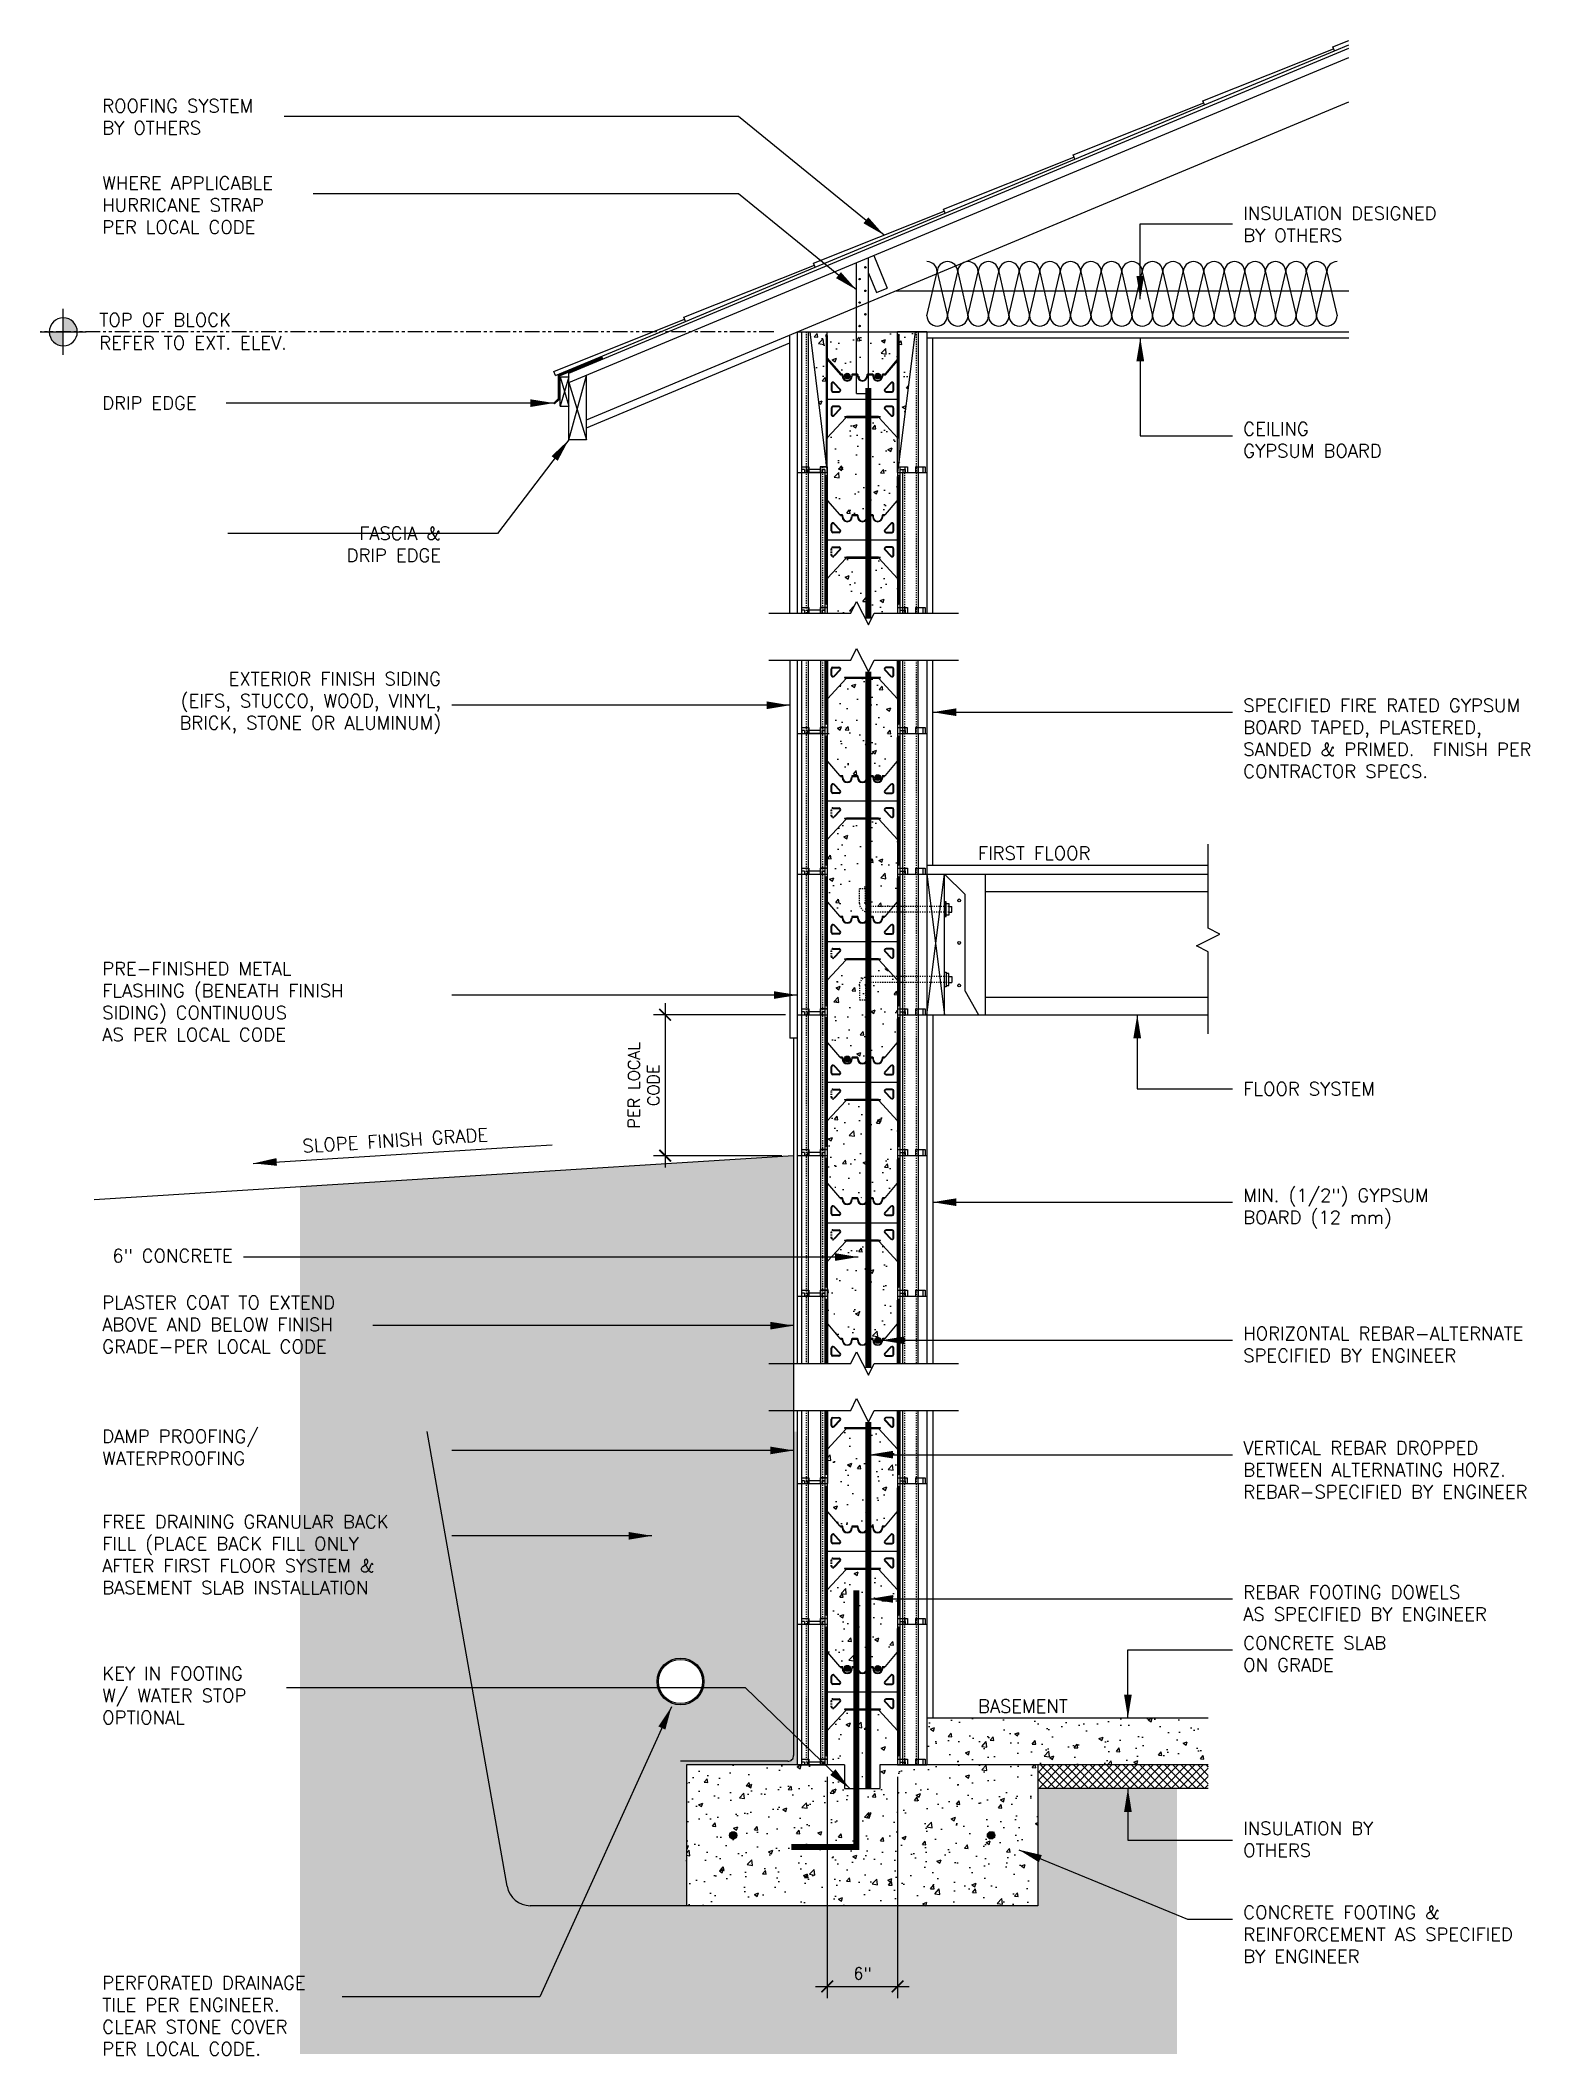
# Model space of a CAD drawing. Header units: inches. Extents: x -206 to -79, y -112 to 60.
import ezdxf

# ---------------------------------------------------------------- set-up
doc = ezdxf.new("R2010")
doc.units = ezdxf.units.IN
doc.header["$MEASUREMENT"] = 0
doc.linetypes.add('DASHED2', pattern=[0.375, 0.25, -0.125])
doc.linetypes.add('PHANTOM', pattern=[2.5, 1.25, -0.25, 0.25, -0.25, 0.25, -0.25])
for name, color, linetype in [('A-NOTE-SYMBOL', 7, 'Continuous'), ('A-SEC-DTL', 3, 'Continuous'), ('LAYER 12', 12, 'Continuous'), ('LAYER 13', 13, 'Continuous'), ('LAYER 3', 3, 'Continuous'), ('LAYER 5', 5, 'Continuous'), ('LAYER 7', 7, 'Continuous'), ('LAYER 8', 8, 'Continuous'), ('LAYER 9', 9, 'Continuous')]:
    doc.layers.add(name, color=color, linetype=linetype)
doc.styles.add('NOTES', font='simplex.shx', dxfattribs={"height": 1})
doc.dimstyles.new('DIM-16', dxfattribs={"dimscale": 16, "dimtxt": 0.09375, "dimasz": 0.125, "dimexe": 0.1875, "dimexo": 0.0625, "dimgap": 0.0625, "dimtad": 0, "dimtih": 1, "dimtoh": 1, "dimdec": 4, "dimzin": 3, "dimdsep": 46, "dimlunit": 4, "dimtxsty": 'NOTES', "dimcen": 0.0625, "dimclrt": 4, "dimadec": 0, "dimazin": 0, "dimtfac": 1, "dimtdec": 4, "dimtofl": 0, "dimtmove": 0, "dimatfit": 3, "dimfxl": 1, "dimfrac": 2, "dimtolj": 1, "dimtzin": 0, "dimarcsym": 0})
doc.dimstyles.new('DIM-16$0', dxfattribs={"dimscale": 16, "dimtxt": 1, "dimasz": 0.0625, "dimexe": 0.0625, "dimexo": 0.0625, "dimgap": 0.03125, "dimtad": 1, "dimdec": 4, "dimzin": 3, "dimdsep": 46, "dimlunit": 4, "dimtxsty": 'NOTES', "dimblk1": 'ARCHTICK', "dimblk2": 'ARCHTICK', "dimsah": 1, "dimcen": 0.0625, "dimdle": 0.0625, "dimclrd": 256, "dimclre": 256, "dimclrt": 7, "dimadec": 0, "dimazin": 0, "dimtfac": 1, "dimtdec": 4, "dimtmove": 2, "dimatfit": 3, "dimldrblk": 'ARCHTICK', "dimfxl": 1, "dimfrac": 2, "dimtolj": 1, "dimtzin": 0, "dimarcsym": 1})
pattern_1 = [(50, (0, 7e-15), (3.5863, -0.31376), [0.375, -4.125]), (355, (0, 7e-15), (-0.69376, 3.76096), [0.3, -3.3]), (100.4514, (0.299, -0.026), (2.89255, 3.4472), [0.3187, -3.50571]), (46.1842, (0, 1), (5.3362, -0.8276), [0.5625, -6.1875]), (96.6356, (0.4447, 0.931), (4.67331, 4.87059), [0.47805, -5.25856]), (351.1842, (0, 1), (4.67331, 4.8706), [0.45, -4.95]), (21, (0.5, 0.75), (2.984535, -2.013094), [0.375, -4.125]), (326, (0.5, 0.75), (1.21658, 3.62575), [0.3, -3.3]), (71.4514, (0.7487, 0.5822), (4.20111, 1.61265), [0.3187, -3.50571]), (37.5, (0, 7e-15), (0.060799, 1.664469), [0, -3.26, 0, -3.35, 0, -3.3125]), (7.5, (0, 7e-15), (1.315348, 1.972059), [0, -1.91, 0, -3.185, 0, -1.2625]), (327.5, (-1.115, 7e-15), (2.669112, -0.112774), [0, -1.25, 0, -3.9, 0, -5.175]), (317.5, (-1.615, 7e-15), (2.91593, 0.500525), [0, -1.625, 0, -2.59, 0, -3.675])]
pattern_2 = [(50, (0, 0), (3.5863, -0.31376), [0.375, -4.125]), (355, (0, 0), (-0.69376, 3.76096), [0.3, -3.3]), (100.4514, (0.299, -0.026), (2.89255, 3.4472), [0.3187, -3.50571]), (46.1842, (0, 1), (5.3362, -0.8276), [0.5625, -6.1875]), (96.6356, (0.4447, 0.931), (4.67331, 4.87059), [0.47805, -5.25856]), (351.184, (0, 1), (4.6733, 4.8706), [0.45, -4.95]), (21, (0.5, 0.75), (2.984535, -2.013094), [0.375, -4.125]), (326, (0.5, 0.75), (1.21658, 3.62575), [0.3, -3.3]), (71.4514, (0.7487, 0.5822), (4.20111, 1.61265), [0.3187, -3.50571]), (37.5, (0, 0), (0.060799, 1.664469), [0, -3.26, 0, -3.35, 0, -3.3125]), (7.5, (0, 0), (1.315348, 1.972059), [0, -1.91, 0, -3.185, 0, -1.2625]), (327.5, (-1.115, 0), (2.669112, -0.112774), [0, -1.25, 0, -3.9, 0, -5.175]), (317.5, (-1.615, 0), (2.91593, 0.500525), [0, -1.625, 0, -2.59, 0, -3.675])]

msp = doc.modelspace()

# ---------------------------------------------------------------- texts
at = {"layer": 'LAYER 7', "char_height": 1.125, "width": 28.9113797, "style": 'NOTES'}
for s, insert, attachment_point in [('\\A1;ROOFING SYSTEM\\PBY OTHERS', (-201.19925, 54.7539), 1), ('\\A1;WHERE APPLICABLE\\PHURRICANE STRAP\\PPER LOCAL CODE', (-201.19925, 48.16915), 1), ('\\A1;INSULATION DESIGNED\\PBY OTHERS', (-103.82421, 45.58758), 1), ('TOP OF BLOCK', (-201.4462, 36.50221), 1), ('REFER TO EXT. ELEV.', (-201.4462, 34.54193), 1), ('\\A1;DRIP EDGE', (-201.19925, 29.40561), 1), ('\\A1;CEILING\\PGYPSUM BOARD', (-103.82421, 27.19802), 1), ('\\A1;SPECIFIED FIRE RATED GYPSUM\\PBOARD TAPED, PLASTERED,\\PSANDED & PRIMED.  FINISH PER\\PCONTRACTOR SPECS.', (-103.82421, 3.61456), 1), ('FIRST FLOOR', (-126.4593, -8.998), 1), ('\\A1;PRE-FINISHED METAL\\PFLASHING (BENEATH FINISH\\PSIDING) CONTINUOUS\\PAS PER LOCAL CODE', (-201.19925, -18.84492), 1), ('\\A1;FLOOR SYSTEM', (-103.82421, -29.10045), 1), ('\\A1;MIN. (1/2") GYPSUM\\PBOARD (12 mm)', (-103.82421, -38.18295), 1), ('\\A1;6" CONCRETE', (-190.06798, -43.33078), 3), ('\\A1;PLASTER COAT TO EXTEND\\PABOVE AND BELOW FINISH GRADE-PER LOCAL CODE', (-201.19925, -47.32909), 1), ('\\A1;HORIZONTAL REBAR-ALTERNATE\\PSPECIFIED BY ENGINEER', (-103.82421, -49.96509), 1), ('\\A1;DAMP PROOFING/\\PWATERPROOFING', (-201.19925, -58.73674), 1), ('\\A1;VERTICAL REBAR DROPPED\\PBETWEEN ALTERNATING HORZ.\\PREBAR-SPECIFIED BY ENGINEER', (-103.82421, -59.72031), 1), ('\\A1;FREE DRAINING GRANULAR BACK FILL (PLACE BACK FILL ONLY AFTER FIRST FLOOR SYSTEM & BASEMENT SLAB INSTALLATION', (-201.19925, -66.02014), 1), ('\\A1;REBAR FOOTING DOWELS\\PAS SPECIFIED BY ENGINEER', (-103.82421, -72.02461), 1), ('\\A1;CONCRETE SLAB\\PON GRADE', (-103.82421, -76.36416), 1), ('\\A1;KEY IN FOOTING\\PW/ WATER STOP\\POPTIONAL', (-201.19925, -78.97362), 1), ('BASEMENT', (-126.45934, -81.74808), 1), ('\\A1;INSULATION BY\\POTHERS', (-103.82421, -92.17486), 1), ('\\A1;CONCRETE FOOTING &\\PREINFORCEMENT AS SPECIFIED\\PBY ENGINEER', (-103.82421, -99.34453), 1), ('\\A1;PERFORATED DRAINAGE\\PTILE PER ENGINEER.\\PCLEAR STONE COVER\\PPER LOCAL CODE.', (-201.19925, -105.35312), 1)]:
    msp.add_mtext(s, dxfattribs=dict(at, insert=insert, attachment_point=attachment_point))
at = {"layer": 'LAYER 7', "char_height": 1.125, "attachment_point": 3, "style": 'NOTES'}
for s, insert in [('\\A1;FASCIA &\\PDRIP EDGE', (-172.28787, 18.29135)), ('\\A1;EXTERIOR FINISH SIDING\\P(EIFS, STUCCO, WOOD, VINYL,\\PBRICK, STONE OR ALUMINUM)', (-172.28787, 5.87592))]:
    msp.add_mtext_dynamic_manual_height_columns(s, width=28.9113797, gutter_width=5, heights=[0], dxfattribs=dict(at, insert=insert))
at = {"layer": 'LAYER 7', "insert": (-184.14682, -33.984), "char_height": 1.125, "width": 28.9113797, "attachment_point": 1, "rotation": 3.5763344, "style": 'NOTES'}
msp.add_mtext('\\A1;SLOPE FINISH GRADE', dxfattribs=at)

# ---------------------------------------------------------------- blocks, each defined once
blk = doc.blocks.new('A$C2EF673A6')
for p, q in [((0, 0.87), (0.87, 4.62)), ((0.87, 4.62), (1.75, 0.87)), ((1.75, 0.87), (2.63, 4.62)), ((2.63, 4.62), (3.5, 0.87)), ((3.5, 0.87), (4.38, 4.62)), ((4.38, 4.62), (5.25, 0.87)), ((5.25, 0.87), (6.13, 4.62)), ((6.13, 4.62), (7, 0.87)), ((7, 0.87), (7.88, 4.62)), ((7.88, 4.62), (8.75, 0.87)), ((8.75, 0.87), (9.63, 4.62)), ((9.63, 4.62), (10.5, 0.87)), ((10.5, 0.87), (11.38, 4.62)), ((11.38, 4.62), (12.25, 0.87)), ((12.25, 0.87), (13.13, 4.62)), ((13.13, 4.62), (14, 0.87)), ((14, 0.87), (14.88, 4.62)), ((14.88, 4.62), (15.75, 0.87)), ((15.75, 0.87), (16.63, 4.62)), ((16.63, 4.62), (17.5, 0.87)), ((17.5, 0.87), (18.38, 4.62)), ((18.38, 4.62), (19.25, 0.87)), ((19.25, 0.87), (20.13, 4.62)), ((20.13, 4.62), (21, 0.87)), ((21, 0.87), (21.88, 4.62)), ((21.88, 4.62), (22.75, 0.87)), ((22.75, 0.87), (23.63, 4.62)), ((23.63, 4.62), (24.5, 0.87)), ((24.5, 0.87), (25.38, 4.62)), ((25.38, 4.62), (26.25, 0.87)), ((26.25, 0.87), (27.13, 4.62)), ((27.13, 4.62), (28, 0.87)), ((28, 0.87), (28.88, 4.62)), ((28.88, 4.62), (29.75, 0.87)), ((29.75, 0.87), (30.63, 4.62)), ((30.63, 4.62), (31.5, 0.87)), ((31.5, 0.87), (32.38, 4.62)), ((32.38, 4.62), (33.25, 0.87)), ((33.25, 0.87), (34.13, 4.62)), ((34.13, 4.62), (35, 0.87))]:
    blk.add_line(p, q)
for centre, start, end in [((0, 4.62), 0, 90), ((1.75, 4.62), 0, 180), ((3.5, 4.62), 0, 180), ((5.25, 4.62), 0, 180), ((7, 4.62), 0, 180), ((8.75, 4.62), 0, 180), ((10.5, 4.62), 0, 180), ((12.25, 4.62), 0, 180), ((14, 4.62), 0, 180), ((15.75, 4.62), 0, 180), ((17.5, 4.62), 0, 180), ((19.25, 4.62), 0, 180), ((21, 4.62), 0, 180), ((22.75, 4.62), 0, 180), ((24.5, 4.62), 0, 180), ((26.25, 4.62), 0, 180), ((28, 4.62), 0, 180), ((29.75, 4.62), 0, 180), ((31.5, 4.62), 0, 180), ((33.25, 4.62), 0, 180), ((35, 4.62), 90, 180), ((0.87, 0.87), 180, 0), ((2.63, 0.87), 180, 0), ((4.38, 0.87), 180, 0), ((6.13, 0.87), 180, 0), ((7.88, 0.87), 180, 0), ((9.63, 0.87), 180, 0), ((11.38, 0.87), 180, 0), ((13.13, 0.87), 180, 0), ((14.88, 0.87), 180, 0), ((16.63, 0.87), 180, 0), ((18.38, 0.87), 180, 0), ((20.13, 0.87), 180, 0), ((21.88, 0.87), 180, 0), ((23.63, 0.87), 180, 0), ((25.38, 0.87), 180, 0), ((27.13, 0.87), 180, 0), ((28.88, 0.87), 180, 0), ((30.63, 0.87), 180, 0), ((32.38, 0.87), 180, 0), ((34.13, 0.87), 180, 0)]:
    blk.add_arc(centre, 0.875, start, end)
blk = doc.blocks.new('_ArchTick')
at = {"color": 0, "linetype": 'ByBlock', "const_width": 0.15}
blk.add_lwpolyline([(-0.5, -0.5), (0.5, 0.5)], dxfattribs=at)
blk = doc.blocks.new('*D7')
at = {"layer": 'DEFPOINTS', "color": 0}
for p in [(-139.32, -87.34), (-133.32, -87.34), (-133.32, -106.22)]:
    blk.add_point(p, dxfattribs=at)
at = {"layer": 'LAYER 8', "lineweight": -2}
for p, q in [((-139.32, -88.34), (-139.32, -107.22)), ((-133.32, -88.34), (-133.32, -107.22)), ((-140.32, -106.22), (-132.32, -106.22))]:
    blk.add_line(p, q, dxfattribs=at)
at = {"layer": 'LAYER 8', "lineweight": -2, "rotation": 180}
blk.add_blockref('_ArchTick', (-139.32, -106.22), dxfattribs=at)
at = {"layer": 'LAYER 8', "lineweight": -2}
blk.add_blockref('_ArchTick', (-133.32, -106.22), dxfattribs=at)
at = {"layer": 'LAYER 8', "color": 7, "insert": (-136.32, -105.12), "char_height": 1, "attachment_point": 5, "style": 'NOTES'}
blk.add_mtext('\\A1;6"', dxfattribs=at)
blk = doc.blocks.new('*D8')
at = {"layer": 'DEFPOINTS', "color": 0}
for p in [(-141.88, -23.34), (-153.16, -35.36), (-142.19, -35.36)]:
    blk.add_point(p, dxfattribs=at)
at = {"layer": 'LAYER 8', "lineweight": -2}
for p, q in [((-153.16, -22.34), (-153.16, -36.36)), ((-142.88, -23.34), (-154.16, -23.34)), ((-143.19, -35.36), (-154.16, -35.36))]:
    blk.add_line(p, q, dxfattribs=at)
for p, rotation in [((-153.16, -23.34), 90), ((-153.16, -35.36), 270)]:
    blk.add_blockref('_ArchTick', p, dxfattribs=dict(at, rotation=rotation))
at = {"layer": 'LAYER 8', "color": 7, "insert": (-154.99, -29.35), "char_height": 1, "attachment_point": 5, "rotation": 90, "style": 'NOTES'}
blk.add_mtext('\\A1;PER LOCAL\\PCODE', dxfattribs=at)
blk = doc.blocks.new('ELEVATION-MARK')
at = {"layer": 'A-NOTE-SYMBOL'}
h = blk.add_hatch(color=256, dxfattribs=at)
h.paths.add_polyline_path([(0, 0), (0, 0.114, 0.414214), (-0.114, 0)])
h.paths.add_polyline_path([(0, -0.114, 0.414214), (0.114, 0), (0, 0)])
for p, q in [((0, -0.187), (0, 0.187)), ((0.187, 0), (-0.187, 0))]:
    blk.add_line(p, q, dxfattribs=at)
at = {"layer": 'A-NOTE-SYMBOL', "color": 3}
blk.add_circle((0, 0), 0.114, dxfattribs=at)
blk = doc.blocks.new('A$C01DD0D20')
at = {"layer": 'LAYER 12'}
for p, q in [((0.35, 12.5), (0.97, 12.5)), ((0.35, 12.5), (0.35, 0)), ((0.35, 12.5), (0.97, 12.5)), ((0.35, 12.5), (0.35, 12)), ((0.92, 12.5), (0.92, 0)), ((0.97, 12.5), (0.97, 12)), ((0.97, 12.5), (0.97, 12)), ((1.94, 12.5), (1.94, 12)), ((1.94, 12.5), (2.56, 12.5)), ((1.94, 12.5), (1.94, 12)), ((1.94, 12.5), (2.56, 12.5)), ((1.99, 12.5), (1.99, 0)), ((2.11, 12.25), (2.11, 12)), ((2.11, 12.25), (2.36, 12.25)), ((2.36, 12.25), (2.36, 0)), ((2.56, 12.5), (2.56, 12)), ((8.56, 12.5), (9.19, 12.5)), ((8.56, 12.5), (8.56, 12)), ((8.56, 12.5), (9.19, 12.5)), ((8.76, 12.25), (8.76, 0)), ((8.76, 12.25), (9.01, 12.25)), ((8.76, 12.25), (8.76, 12)), ((8.76, 12.25), (9.01, 12.25)), ((9.01, 12.25), (9.01, 12)), ((9.01, 12.25), (9.01, 12)), ((9.19, 12.5), (9.19, 12)), ((9.19, 12.5), (9.19, 12)), ((10.09, 12.5), (10.09, 12)), ((10.09, 12.5), (10.71, 12.5)), ((10.09, 12.5), (10.09, 12)), ((10.09, 12.5), (10.71, 12.5)), ((10.71, 12.5), (10.71, 12)), ((10.71, 12.5), (10.71, 12)), ((2.41, 11.73), (2.5, 11.78)), ((2.46, 11.65), (2.41, 11.73)), ((2.46, 11.63), (2.46, 0.93)), ((2.46, 11.59), (2.46, 11.62)), ((2.5, 11.78), (2.56, 11.67)), ((2.56, 11.65), (2.56, 9.67)), ((8.56, 9.67), (8.56, 11.65)), ((8.57, 11.67), (8.63, 11.78)), ((8.63, 11.78), (8.71, 11.73)), ((8.66, 11.63), (8.66, 0.93)), ((8.66, 11.62), (8.66, 11.59)), ((8.71, 11.73), (8.67, 11.65)), ((8.98, 12), (8.98, 0)), ((10.3, 12), (10.3, 0)), ((2.56, 9.67), (2.56, 2.91)), ((2.59, 9.6), (3.61, 8.41)), ((7.52, 8.41), (8.53, 9.6)), ((8.56, 2.91), (8.56, 9.67)), ((2.89, 7.02), (2.89, 7.56)), ((2.94, 7.02), (2.94, 7.56)), ((3.56, 6.92), (3.04, 6.92)), ((3.11, 7.63), (3.63, 7.09)), ((3.15, 7.66), (3.67, 7.12)), ((3.68, 8.38), (3.69, 8.38)), ((3.84, 8.38), (3.68, 8.38)), ((3.69, 8.38), (3.69, 8.33)), ((3.69, 8.33), (3.79, 8.33)), ((3.84, 8.28), (3.84, 8.23)), ((3.89, 8.23), (3.89, 8.33)), ((4.64, 8.33), (4.64, 8.23)), ((5.14, 8.38), (4.69, 8.38)), ((4.69, 8.23), (4.69, 8.28)), ((4.74, 8.33), (5.09, 8.33)), ((5.14, 8.28), (5.14, 8.23)), ((5.19, 8.23), (5.19, 8.33)), ((5.94, 8.33), (5.94, 8.23)), ((6.44, 8.38), (5.99, 8.38)), ((5.99, 8.23), (5.99, 8.28)), ((6.04, 8.33), (6.39, 8.33)), ((6.44, 8.28), (6.44, 8.23)), ((6.49, 8.23), (6.49, 8.33)), ((7.24, 8.33), (7.24, 8.23)), ((7.44, 8.38), (7.29, 8.38)), ((7.29, 8.23), (7.29, 8.28)), ((7.34, 8.33), (7.44, 8.33)), ((7.44, 8.33), (7.44, 8.38)), ((7.44, 8.38), (7.44, 8.38)), ((7.98, 7.66), (7.46, 7.12)), ((8.02, 7.63), (7.5, 7.09)), ((7.57, 6.92), (8.09, 6.92)), ((8.19, 7.02), (8.19, 7.56)), ((8.24, 7.02), (8.24, 7.56)), ((2.46, 6.25), (8.66, 6.25)), ((3.56, 6.87), (3.04, 6.87)), ((3.04, 5.65), (3.56, 5.65)), ((3.04, 5.6), (3.56, 5.6)), ((3.63, 5.43), (3.11, 4.89)), ((3.67, 5.4), (3.15, 4.86)), ((7.46, 5.4), (7.98, 4.86)), ((7.5, 5.43), (8.02, 4.89)), ((7.57, 6.87), (8.09, 6.87)), ((8.09, 5.65), (7.57, 5.65)), ((8.09, 5.6), (7.57, 5.6)), ((8.19, 4.96), (8.19, 5.5)), ((8.24, 4.96), (8.24, 5.5)), ((2.59, 2.98), (4.14, 4.66)), ((4.19, 4.77), (4.04, 4.75)), ((4.04, 4.74), (4.19, 4.72)), ((5.56, 4.77), (4.19, 4.77)), ((4.19, 4.72), (5.56, 4.72)), ((4.25, 4.7), (5.56, 4.7)), ((6.93, 4.77), (5.56, 4.77)), ((5.56, 4.72), (6.93, 4.72)), ((5.56, 4.7), (6.88, 4.7)), ((7.09, 4.75), (6.93, 4.77)), ((6.93, 4.72), (7.09, 4.74)), ((6.98, 4.66), (8.53, 2.98)), ((2.56, 0.9), (2.56, 2.91)), ((8.56, 2.91), (8.56, 0.9)), ((0.35, 0.5), (0.97, 0.5)), ((0.35, 0.5), (0.97, 0.5)), ((0.35, 0.5), (0.35, 0)), ((0.35, 0.5), (0.97, 0.5)), ((0.35, 0.5), (0.35, 0)), ((0.35, 0.5), (0.97, 0.5)), ((0.35, 0.5), (0.97, 0.5)), ((0.35, 0.5), (0.97, 0.5)), ((0.35, 0.5), (0.97, 0.5)), ((0.35, 0.5), (0.35, 0)), ((0.35, 0.5), (0.97, 0.5)), ((0.35, 0.5), (0.35, 0)), ((0.35, 0.5), (0.97, 0.5)), ((0.35, 0.5), (0.97, 0.5)), ((0.35, 0.5), (0.97, 0.5)), ((0.35, 0.5), (0.97, 0.5)), ((0.35, 0.5), (0.35, 0)), ((0.35, 0.5), (0.97, 0.5)), ((0.35, 0.5), (0.97, 0.5)), ((0.35, 0.5), (0.97, 0.5)), ((0.35, 0.5), (0.97, 0.5)), ((0.35, 0.5), (0.35, 0)), ((0.35, 0.5), (0.97, 0.5)), ((0.35, 0.5), (0.97, 0.5)), ((0.35, 0.5), (0.97, 0.5)), ((0.35, 0.5), (0.35, 0)), ((0.35, 0.5), (0.97, 0.5)), ((0.35, 0.5), (0.35, 0)), ((0.35, 0.5), (0.35, 0)), ((0.37, 0.25), (0.37, 0)), ((0.62, 0.25), (0.37, 0.25)), ((0.37, 0.25), (0.37, 0)), ((0.62, 0.25), (0.37, 0.25)), ((0.37, 0.25), (0.37, 0)), ((0.62, 0.25), (0.37, 0.25)), ((0.62, 0.25), (0.62, 0)), ((0.62, 0.25), (0.62, 0)), ((0.62, 0.25), (0.62, 0)), ((1.94, 0.25), (0.87, 0.25)), ((0.87, 0.25), (0.87, 0)), ((1.94, 0.25), (0.87, 0.25)), ((0.87, 0.25), (0.87, 0)), ((1.94, 0.25), (0.87, 0.25)), ((0.87, 0.25), (0.87, 0)), ((0.97, 0.5), (0.97, 0)), ((0.97, 0.5), (0.97, 0)), ((0.97, 0.5), (0.97, 0)), ((0.97, 0.5), (0.97, 0)), ((0.97, 0.5), (0.97, 0)), ((0.97, 0.5), (0.97, 0)), ((0.97, 0.5), (0.97, 0)), ((0.97, 0.5), (0.97, 0)), ((0.97, 0.5), (0.97, 0)), ((0.97, 0.5), (0.97, 0)), ((0.97, 0.5), (0.97, 0)), ((0.97, 0.5), (0.97, 0)), ((0.97, 0.5), (0.97, 0)), ((0.97, 0.5), (0.97, 0)), ((0.97, 0.5), (0.97, 0)), ((0.97, 0.5), (0.97, 0)), ((0.97, 0.5), (0.97, 0)), ((0.97, 0.5), (0.97, 0)), ((0.97, 0.5), (0.97, 0)), ((0.97, 0.5), (0.97, 0)), ((1.94, 0.5), (1.94, 0)), ((1.94, 0.5), (2.56, 0.5)), ((1.94, 0.5), (1.94, 0)), ((1.94, 0.5), (2.56, 0.5)), ((1.94, 0.5), (1.94, 0)), ((1.94, 0.5), (2.56, 0.5)), ((1.94, 0.5), (1.94, 0)), ((1.94, 0.5), (2.56, 0.5)), ((1.94, 0.5), (1.94, 0)), ((1.94, 0.5), (2.56, 0.5)), ((1.94, 0.5), (1.94, 0)), ((1.94, 0.5), (2.56, 0.5)), ((1.94, 0.5), (1.94, 0)), ((1.94, 0.5), (2.56, 0.5)), ((1.94, 0.5), (1.94, 0)), ((2.56, 0.5), (1.94, 0.5)), ((1.94, 0.5), (1.94, 0)), ((1.94, 0.5), (2.56, 0.5)), ((1.94, 0.5), (1.94, 0)), ((1.94, 0.5), (2.56, 0.5)), ((1.94, 0.5), (1.94, 0)), ((1.94, 0.5), (2.56, 0.5)), ((1.94, 0.5), (1.94, 0)), ((1.94, 0.5), (2.56, 0.5)), ((1.94, 0.5), (1.94, 0)), ((1.94, 0.5), (2.56, 0.5)), ((1.94, 0.5), (1.94, 0)), ((1.94, 0.5), (2.56, 0.5)), ((1.94, 0.5), (1.94, 0)), ((1.94, 0.5), (2.56, 0.5)), ((1.94, 0.5), (1.94, 0)), ((1.94, 0.5), (2.56, 0.5)), ((1.94, 0.5), (1.94, 0)), ((1.94, 0.5), (2.56, 0.5)), ((1.94, 0.5), (1.94, 0)), ((1.94, 0.5), (2.56, 0.5)), ((1.94, 0.5), (1.94, 0)), ((2.56, 0.5), (1.94, 0.5)), ((1.94, 0.5), (1.94, 0)), ((1.94, 0.5), (2.56, 0.5)), ((1.94, 0.5), (1.94, 0)), ((1.94, 0.5), (2.56, 0.5)), ((1.94, 0.5), (1.94, 0)), ((2.56, 0.5), (1.94, 0.5)), ((1.94, 0.5), (1.94, 0)), ((1.94, 0.5), (2.56, 0.5)), ((2.11, 0.25), (2.11, 0)), ((2.11, 0.25), (2.36, 0.25)), ((2.11, 0.25), (2.11, 0)), ((2.11, 0.25), (2.36, 0.25)), ((2.11, 0.25), (2.11, 0)), ((2.11, 0.25), (2.36, 0.25)), ((2.11, 0.25), (2.11, 0)), ((2.36, 0.25), (2.11, 0.25)), ((2.11, 0.25), (2.11, 0)), ((2.11, 0.25), (2.36, 0.25)), ((2.11, 0.25), (2.11, 0)), ((2.11, 0.25), (2.36, 0.25)), ((2.11, 0.25), (2.11, 0)), ((2.11, 0.25), (2.36, 0.25)), ((2.11, 0.25), (2.11, 0)), ((2.11, 0.25), (2.36, 0.25)), ((2.11, 0.25), (2.11, 0)), ((2.11, 0.25), (2.36, 0.25)), ((2.11, 0.25), (2.11, 0)), ((2.36, 0.25), (2.11, 0.25)), ((2.11, 0.25), (2.11, 0)), ((2.11, 0.25), (2.36, 0.25)), ((2.11, 0.25), (2.11, 0)), ((2.36, 0.25), (2.11, 0.25)), ((2.36, 0.25), (2.36, 0)), ((2.36, 0.25), (2.36, 0)), ((2.36, 0.25), (2.36, 0)), ((2.46, 0.9), (2.41, 0.82)), ((2.41, 0.82), (2.5, 0.77)), ((2.46, 0.96), (2.46, 0.93)), ((2.5, 0.77), (2.56, 0.88)), ((2.56, 0.5), (2.56, 0)), ((2.56, 0.5), (2.56, 0)), ((2.56, 0.5), (2.56, 0)), ((2.56, 0.5), (2.56, 0)), ((2.56, 0.5), (2.56, 0)), ((2.56, 0.5), (2.56, 0)), ((2.56, 0.5), (2.56, 0)), ((2.56, 0.5), (2.56, 0)), ((2.56, 0.5), (2.56, 0)), ((2.56, 0.5), (2.56, 0)), ((2.56, 0.5), (2.56, 0)), ((8.56, 0.5), (9.18, 0.5)), ((8.56, 0.5), (9.18, 0.5)), ((8.56, 0.5), (9.18, 0.5)), ((8.57, 0.88), (8.63, 0.77)), ((8.63, 0.77), (8.71, 0.82)), ((8.66, 0.93), (8.66, 0.96)), ((8.71, 0.82), (8.67, 0.9)), ((8.76, 0.5), (8.76, 0)), ((8.76, 0.5), (9.39, 0.5)), ((8.76, 0.25), (8.76, 0)), ((8.76, 0.25), (9.01, 0.25)), ((8.76, 0.25), (9.01, 0.25)), ((8.76, 0.25), (8.76, 0)), ((8.76, 0.25), (9.01, 0.25)), ((8.96, 0.25), (9.21, 0.25)), ((9.01, 0.25), (9.01, 0)), ((9.01, 0.25), (9.01, 0)), ((9.01, 0.25), (9.01, 0)), ((9.18, 0.5), (9.18, 0)), ((9.18, 0.5), (9.18, 0)), ((9.18, 0.5), (9.18, 0)), ((9.21, 0.25), (9.21, 0)), ((9.39, 0.5), (9.39, 0)), ((10.08, 0.5), (10.08, 0)), ((10.08, 0.5), (10.71, 0.5)), ((10.08, 0.5), (10.08, 0)), ((10.08, 0.5), (10.71, 0.5)), ((10.08, 0.5), (10.08, 0)), ((10.08, 0.5), (10.71, 0.5)), ((10.29, 0.5), (10.29, 0)), ((10.29, 0.5), (10.91, 0.5)), ((10.71, 0.5), (10.71, 0)), ((10.71, 0.5), (10.71, 0)), ((10.71, 0.5), (10.71, 0)), ((10.91, 0.5), (10.91, 0))]:
    blk.add_line(p, q, dxfattribs=at)
at = {"layer": 'LAYER 12', "linetype": 'DASHED2', "ltscale": 0.15}
for p, q in [((0.76, 12.5), (0.76, 0)), ((2.15, 12.5), (2.15, 0)), ((9.14, 12), (9.14, 0)), ((10.14, 12), (10.14, 0)), ((2.89, 4.96), (2.89, 5.5)), ((2.94, 4.96), (2.94, 5.5))]:
    blk.add_line(p, q, dxfattribs=at)
at = {"layer": 'LAYER 12'}
for centre, radius, start, end in [((2.41, 11.62), 0.05, 0, 30), ((2.51, 11.65), 0.05, 0, 30), ((8.61, 11.65), 0.05, 150, 180), ((8.71, 11.62), 0.05, 150, 180), ((2.66, 9.67), 0.1, 180, 223.8309), ((8.46, 9.67), 0.1, 316.1691, 360), ((3.04, 7.56), 0.15, 43.8309, 180), ((3.04, 7.02), 0.15, 180, 270), ((3.04, 7.56), 0.1, 43.8309, 180), ((3.04, 7.02), 0.1, 180, 270), ((3.56, 7.02), 0.15, 270, 43.8309), ((3.56, 7.02), 0.1, 270, 43.8309), ((3.68, 8.48), 0.1, 223.8309, 270), ((3.79, 8.28), 0.05, 360, 90), ((3.84, 8.33), 0.05, 0, 90), ((4.26, 8.23), 0.425, 180, 360), ((4.26, 8.23), 0.375, 180, 0), ((4.69, 8.33), 0.05, 90, 180), ((4.74, 8.28), 0.05, 90, 180), ((5.09, 8.28), 0.05, 360, 90), ((5.14, 8.33), 0.05, 0, 90), ((5.56, 8.23), 0.425, 180, 270), ((5.56, 8.23), 0.375, 180, 270), ((5.56, 8.23), 0.425, 270, 0), ((5.56, 8.23), 0.375, 270, 0), ((5.99, 8.33), 0.05, 90, 180), ((6.04, 8.28), 0.05, 90, 180), ((6.39, 8.28), 0.05, 0, 90), ((6.44, 8.33), 0.05, 0, 90), ((6.86, 8.23), 0.425, 180, 0), ((6.86, 8.23), 0.375, 180, 0), ((7.29, 8.33), 0.05, 90, 180), ((7.34, 8.28), 0.05, 90, 180), ((7.57, 7.02), 0.15, 136.1691, 270), ((7.44, 8.48), 0.1, 270, 316.1691), ((7.57, 7.02), 0.1, 136.1691, 270), ((8.09, 7.56), 0.15, 0, 136.1691), ((8.09, 7.56), 0.1, 0, 136.1691), ((8.09, 7.02), 0.15, 270, 0), ((8.09, 7.02), 0.1, 270, 360), ((3.56, 5.5), 0.15, 316.1691, 90), ((3.56, 5.5), 0.1, 316.1691, 90), ((7.57, 5.5), 0.15, 90, 223.8309), ((7.57, 5.5), 0.1, 90, 223.8309), ((8.09, 5.5), 0.15, 360, 90), ((8.09, 5.5), 0.1, 0, 90), ((4.04, 4.75), 0.01, 97.4099, 262.5901), ((4.25, 4.55), 0.15, 90, 135), ((6.88, 4.55), 0.15, 45, 90), ((7.09, 4.75), 0.01, 277.4099, 82.5901), ((8.09, 4.96), 0.15, 223.8309, 360), ((8.09, 4.96), 0.1, 223.8309, 0), ((2.66, 2.91), 0.1, 135, 180), ((8.46, 2.91), 0.1, 360, 45), ((2.41, 0.93), 0.05, 330, 360), ((2.51, 0.9), 0.05, 330, 360), ((8.61, 0.9), 0.05, 180, 210), ((8.71, 0.93), 0.05, 180, 210)]:
    blk.add_arc(centre, radius, start, end, dxfattribs=at)
at = {"layer": 'LAYER 12', "linetype": 'DASHED2', "ltscale": 0.15}
for centre, radius, start, end in [((3.04, 5.5), 0.15, 90, 180), ((3.04, 5.5), 0.1, 90, 180), ((3.04, 4.96), 0.15, 180, 316.1691), ((3.04, 4.96), 0.1, 180, 316.1691)]:
    blk.add_arc(centre, radius, start, end, dxfattribs=at)
at = {"layer": 'LAYER 5'}
for p, q in [((2.56, 12.5), (2.56, 0)), ((8.56, 12.5), (8.56, 0)), ((0, 12), (0, 0)), ((0, 12), (2.56, 12)), ((8.56, 12), (11.06, 12)), ((11.06, 12), (11.06, 0)), ((0, 0), (2.56, 0)), ((8.56, 0), (11.06, 0))]:
    blk.add_line(p, q, dxfattribs=at)
blk = doc.blocks.new('A$C1BB5639D')
at = {"layer": 'LAYER 12'}
for p, q in [((0.35, 12), (0.35, 0)), ((0.92, 12), (0.92, 0)), ((1.06, 12), (2.56, 12)), ((2.41, 11.73), (2.5, 11.78)), ((2.46, 11.65), (2.41, 11.73)), ((2.46, 11.63), (2.46, 0.93)), ((2.46, 11.59), (2.46, 11.62)), ((2.5, 11.78), (2.56, 11.68)), ((2.56, 0), (2.56, 12)), ((2.56, 11.65), (2.56, 9.67)), ((10.06, 12), (8.56, 12)), ((8.56, 0), (8.56, 12)), ((8.56, 11.65), (8.56, 9.67)), ((8.63, 11.78), (8.57, 11.68)), ((8.71, 11.73), (8.63, 11.78)), ((8.66, 11.63), (8.66, 0.93)), ((8.66, 11.59), (8.66, 11.62)), ((8.67, 11.65), (8.71, 11.73)), ((10.3, 12), (10.3, 0)), ((2.56, 9.75), (3.71, 8.41)), ((2.56, 9.67), (2.56, 2.91)), ((2.56, 9.65), (3.69, 8.33)), ((7.52, 8.41), (8.56, 9.63)), ((7.53, 8.33), (8.56, 9.54)), ((8.56, 9.67), (8.56, 2.91)), ((2.89, 7.56), (2.89, 7.02)), ((2.94, 7.56), (2.94, 7.02)), ((3.04, 6.92), (3.56, 6.92)), ((3.63, 7.09), (3.11, 7.63)), ((3.67, 7.12), (3.15, 7.66)), ((3.69, 8.33), (3.79, 8.33)), ((3.78, 8.38), (3.79, 8.38)), ((3.84, 8.38), (3.78, 8.38)), ((3.84, 8.28), (3.84, 8.23)), ((3.89, 8.23), (3.89, 8.33)), ((4.64, 8.33), (4.64, 8.23)), ((5.14, 8.38), (4.69, 8.38)), ((4.69, 8.23), (4.69, 8.28)), ((4.74, 8.33), (5.09, 8.33)), ((5.14, 8.28), (5.14, 8.23)), ((5.19, 8.23), (5.19, 8.33)), ((5.94, 8.33), (5.94, 8.23)), ((6.44, 8.38), (5.99, 8.38)), ((5.99, 8.23), (5.99, 8.28)), ((6.04, 8.33), (6.39, 8.33)), ((6.44, 8.28), (6.44, 8.23)), ((6.49, 8.23), (6.49, 8.33)), ((7.24, 8.33), (7.24, 8.23)), ((7.44, 8.38), (7.29, 8.38)), ((7.29, 8.23), (7.29, 8.28)), ((7.34, 8.33), (7.53, 8.33)), ((7.44, 8.33), (7.44, 8.38)), ((7.44, 8.38), (7.44, 8.38)), ((7.98, 7.66), (7.46, 7.12)), ((8.02, 7.63), (7.5, 7.09)), ((7.57, 6.92), (8.09, 6.92)), ((8.19, 7.02), (8.19, 7.56)), ((8.24, 7.02), (8.24, 7.56)), ((2.56, 6.25), (8.56, 6.25)), ((2.89, 5.5), (2.89, 4.96)), ((2.94, 5.5), (2.94, 4.96)), ((3.04, 6.87), (3.56, 6.87)), ((3.56, 5.65), (3.04, 5.65)), ((3.56, 5.6), (3.04, 5.6)), ((3.11, 4.89), (3.63, 5.43)), ((3.15, 4.86), (3.67, 5.4)), ((7.46, 5.4), (7.98, 4.86)), ((7.5, 5.43), (8.02, 4.89)), ((7.57, 6.87), (8.09, 6.87)), ((8.09, 5.65), (7.57, 5.65)), ((8.09, 5.6), (7.57, 5.6)), ((8.19, 4.96), (8.19, 5.5)), ((8.24, 4.96), (8.24, 5.5)), ((2.56, 2.95), (4.14, 4.66)), ((4.19, 4.77), (4.04, 4.75)), ((4.04, 4.74), (4.19, 4.72)), ((5.56, 4.77), (4.19, 4.77)), ((4.19, 4.72), (5.56, 4.72)), ((4.25, 4.7), (5.56, 4.7)), ((6.93, 4.77), (5.56, 4.77)), ((5.56, 4.72), (6.93, 4.72)), ((5.56, 4.7), (6.88, 4.7)), ((7.09, 4.75), (6.93, 4.77)), ((6.93, 4.72), (7.09, 4.74)), ((6.98, 4.66), (8.56, 2.95)), ((8.56, 0.9), (8.56, 2.91)), ((0, 0), (2.11, 0)), ((0, 0), (2.11, 0)), ((0, 0), (2.11, 0)), ((0, 0), (2.11, 0)), ((0, 0), (2.11, 0)), ((0, 0), (2.11, 0)), ((0, 0), (2.11, 0)), ((0, 0), (2.11, 0)), ((0, 0), (2.11, 0)), ((0.35, 0.5), (0.97, 0.5)), ((0.35, 0.5), (0.97, 0.5)), ((0.35, 0.5), (0.35, 0)), ((0.35, 0.5), (0.97, 0.5)), ((0.35, 0.5), (0.35, 0)), ((0.35, 0.5), (0.97, 0.5)), ((0.35, 0.5), (0.97, 0.5)), ((0.35, 0.5), (0.97, 0.5)), ((0.35, 0.5), (0.97, 0.5)), ((0.35, 0.5), (0.35, 0)), ((0.35, 0.5), (0.97, 0.5)), ((0.35, 0.5), (0.35, 0)), ((0.35, 0.5), (0.97, 0.5)), ((0.35, 0.5), (0.97, 0.5)), ((0.35, 0.5), (0.97, 0.5)), ((0.35, 0.5), (0.97, 0.5)), ((0.35, 0.5), (0.35, 0)), ((0.35, 0.5), (0.97, 0.5)), ((0.35, 0.5), (0.97, 0.5)), ((0.35, 0.5), (0.97, 0.5)), ((0.35, 0.5), (0.97, 0.5)), ((0.35, 0.5), (0.35, 0)), ((0.35, 0.5), (0.97, 0.5)), ((0.35, 0.5), (0.97, 0.5)), ((0.35, 0.5), (0.97, 0.5)), ((0.35, 0.5), (0.35, 0)), ((0.35, 0.5), (0.97, 0.5)), ((0.35, 0.5), (0.35, 0)), ((0.35, 0.5), (0.35, 0)), ((0.37, 0.25), (0.37, 0)), ((0.62, 0.25), (0.37, 0.25)), ((0.37, 0.25), (0.37, 0)), ((0.62, 0.25), (0.37, 0.25)), ((0.37, 0.25), (0.37, 0)), ((0.62, 0.25), (0.37, 0.25)), ((0.62, 0.25), (0.62, 0)), ((0.62, 0.25), (0.62, 0)), ((0.62, 0.25), (0.62, 0)), ((1.94, 0.25), (0.87, 0.25)), ((0.87, 0.25), (0.87, 0)), ((1.94, 0.25), (0.87, 0.25)), ((0.87, 0.25), (0.87, 0)), ((1.94, 0.25), (0.87, 0.25)), ((0.87, 0.25), (0.87, 0)), ((1.99, 0), (0.92, 0)), ((1.99, 0), (0.92, 0)), ((1.99, 0), (0.92, 0)), ((1.99, 0), (0.92, 0)), ((1.99, 0), (0.92, 0)), ((1.99, 0), (0.92, 0)), ((1.99, 0), (0.92, 0)), ((1.99, 0), (0.92, 0)), ((1.99, 0), (0.92, 0)), ((0.97, 0.5), (0.97, 0)), ((0.97, 0.5), (0.97, 0)), ((0.97, 0.5), (0.97, 0)), ((0.97, 0.5), (0.97, 0)), ((0.97, 0.5), (0.97, 0)), ((0.97, 0.5), (0.97, 0)), ((0.97, 0.5), (0.97, 0)), ((0.97, 0.5), (0.97, 0)), ((0.97, 0.5), (0.97, 0)), ((0.97, 0.5), (0.97, 0)), ((0.97, 0.5), (0.97, 0)), ((0.97, 0.5), (0.97, 0)), ((0.97, 0.5), (0.97, 0)), ((0.97, 0.5), (0.97, 0)), ((0.97, 0.5), (0.97, 0)), ((0.97, 0.5), (0.97, 0)), ((0.97, 0.5), (0.97, 0)), ((0.97, 0.5), (0.97, 0)), ((0.97, 0.5), (0.97, 0)), ((0.97, 0.5), (0.97, 0)), ((0.97, 0), (1.94, 0)), ((0.97, 0), (1.94, 0)), ((0.97, 0), (1.94, 0)), ((0.97, 0), (1.94, 0)), ((0.97, 0), (1.94, 0)), ((0.97, 0), (1.94, 0)), ((0.97, 0), (1.94, 0)), ((0.97, 0), (1.94, 0)), ((0.97, 0), (1.94, 0)), ((1.94, 0.5), (1.94, 0)), ((1.94, 0.5), (2.56, 0.5)), ((1.94, 0.5), (1.94, 0)), ((1.94, 0.5), (2.56, 0.5)), ((1.94, 0.5), (1.94, 0)), ((1.94, 0.5), (2.56, 0.5)), ((1.94, 0.5), (1.94, 0)), ((1.94, 0.5), (2.56, 0.5)), ((1.94, 0.5), (1.94, 0)), ((1.94, 0.5), (2.56, 0.5)), ((1.94, 0.5), (1.94, 0)), ((1.94, 0.5), (2.56, 0.5)), ((1.94, 0.5), (1.94, 0)), ((1.94, 0.5), (2.56, 0.5)), ((1.94, 0.5), (1.94, 0)), ((2.56, 0.5), (1.94, 0.5)), ((1.94, 0.5), (1.94, 0)), ((1.94, 0.5), (2.56, 0.5)), ((1.94, 0.5), (1.94, 0)), ((1.94, 0.5), (2.56, 0.5)), ((1.94, 0.5), (1.94, 0)), ((1.94, 0.5), (2.56, 0.5)), ((1.94, 0.5), (1.94, 0)), ((1.94, 0.5), (2.56, 0.5)), ((1.94, 0.5), (1.94, 0)), ((1.94, 0.5), (2.56, 0.5)), ((1.94, 0.5), (1.94, 0)), ((1.94, 0.5), (2.56, 0.5)), ((1.94, 0.5), (1.94, 0)), ((1.94, 0.5), (2.56, 0.5)), ((1.94, 0.5), (1.94, 0)), ((1.94, 0.5), (2.56, 0.5)), ((1.94, 0.5), (1.94, 0)), ((1.94, 0.5), (2.56, 0.5)), ((1.94, 0.5), (1.94, 0)), ((1.94, 0.5), (2.56, 0.5)), ((1.94, 0.5), (1.94, 0)), ((2.56, 0.5), (1.94, 0.5)), ((1.94, 0.5), (1.94, 0)), ((1.94, 0.5), (2.56, 0.5)), ((1.94, 0.5), (1.94, 0)), ((1.94, 0.5), (2.56, 0.5)), ((1.94, 0.5), (1.94, 0)), ((2.56, 0.5), (1.94, 0.5)), ((1.94, 0.5), (1.94, 0)), ((1.94, 0.5), (2.56, 0.5)), ((2.11, 0.25), (2.11, 0)), ((2.11, 0.25), (2.36, 0.25)), ((2.11, 0.25), (2.11, 0)), ((2.11, 0.25), (2.36, 0.25)), ((2.11, 0.25), (2.11, 0)), ((2.11, 0.25), (2.36, 0.25)), ((2.11, 0.25), (2.11, 0)), ((2.36, 0.25), (2.11, 0.25)), ((2.11, 0.25), (2.11, 0)), ((2.11, 0.25), (2.36, 0.25)), ((2.11, 0.25), (2.11, 0)), ((2.11, 0.25), (2.36, 0.25)), ((2.11, 0.25), (2.11, 0)), ((2.11, 0.25), (2.36, 0.25)), ((2.11, 0.25), (2.11, 0)), ((2.11, 0.25), (2.36, 0.25)), ((2.11, 0.25), (2.11, 0)), ((2.11, 0.25), (2.36, 0.25)), ((2.11, 0.25), (2.11, 0)), ((2.36, 0.25), (2.11, 0.25)), ((2.11, 0.25), (2.11, 0)), ((2.11, 0.25), (2.36, 0.25)), ((2.11, 0.25), (2.11, 0)), ((2.36, 0.25), (2.11, 0.25)), ((2.36, 0.25), (2.36, 0)), ((2.36, 0.25), (2.36, 0)), ((2.36, 0.25), (2.36, 0)), ((2.36, 0), (2.56, 0)), ((2.36, 0), (2.56, 0)), ((2.36, 0), (2.56, 0)), ((2.36, 0), (2.56, 0)), ((2.36, 0), (2.56, 0)), ((2.36, 0), (2.56, 0)), ((2.36, 0), (2.56, 0)), ((2.36, 0), (2.56, 0)), ((2.36, 0), (2.56, 0)), ((2.46, 0.9), (2.41, 0.82)), ((2.41, 0.82), (2.5, 0.77)), ((2.46, 0.96), (2.46, 0.93)), ((2.5, 0.77), (2.56, 0.88)), ((2.56, 0.5), (2.56, 0)), ((2.56, 0.5), (2.56, 0)), ((2.56, 0.5), (2.56, 0)), ((2.56, 0.5), (2.56, 0)), ((2.56, 0.5), (2.56, 0)), ((2.56, 0.5), (2.56, 0)), ((2.56, 0.5), (2.56, 0)), ((2.56, 0.5), (2.56, 0)), ((2.56, 0.5), (2.56, 0)), ((2.56, 0.5), (2.56, 0)), ((2.56, 0.5), (2.56, 0)), ((8.56, 0.5), (9.18, 0.5)), ((8.56, 0.5), (9.18, 0.5)), ((8.56, 0.5), (9.18, 0.5)), ((8.56, 0), (8.76, 0)), ((8.63, 0.77), (8.57, 0.88)), ((8.71, 0.82), (8.63, 0.77)), ((8.66, 0.96), (8.66, 0.93)), ((8.67, 0.9), (8.71, 0.82)), ((8.76, 0.5), (8.76, 0)), ((8.76, 0.5), (9.39, 0.5)), ((8.76, 0.25), (8.76, 0)), ((8.76, 0.25), (9.01, 0.25)), ((8.76, 0.25), (9.01, 0.25)), ((8.76, 0.25), (8.76, 0)), ((8.76, 0.25), (9.01, 0.25)), ((8.96, 0.25), (9.21, 0.25)), ((9.01, 0.25), (9.01, 0)), ((9.01, 0.25), (9.01, 0)), ((9.01, 0.25), (9.01, 0)), ((9.18, 0.5), (9.18, 0)), ((9.18, 0.5), (9.18, 0)), ((9.18, 0.5), (9.18, 0)), ((9.21, 0.25), (9.21, 0)), ((9.39, 0.5), (9.39, 0)), ((10.08, 0.5), (10.08, 0)), ((10.08, 0.5), (10.71, 0.5)), ((10.08, 0.5), (10.08, 0)), ((10.08, 0.5), (10.71, 0.5)), ((10.08, 0.5), (10.08, 0)), ((10.08, 0.5), (10.71, 0.5)), ((10.29, 0.5), (10.29, 0)), ((10.29, 0.5), (10.91, 0.5)), ((10.71, 0.5), (10.71, 0)), ((10.71, 0.5), (10.71, 0)), ((10.71, 0.5), (10.71, 0)), ((10.86, 0), (11.06, 0)), ((10.86, 0), (11.06, 0)), ((10.86, 0), (11.06, 0)), ((10.91, 0.5), (10.91, 0))]:
    blk.add_line(p, q, dxfattribs=at)
at = {"layer": 'LAYER 12', "linetype": 'DASHED2', "ltscale": 0.15}
for p, q in [((0.76, 12), (0.76, 0)), ((10.14, 12), (10.14, 0))]:
    blk.add_line(p, q, dxfattribs=at)
at = {"layer": 'LAYER 12'}
for centre, radius, start, end in [((2.41, 11.62), 0.05, 0, 30), ((2.51, 11.65), 0.05, 0, 30), ((8.61, 11.65), 0.05, 150, 180), ((8.71, 11.62), 0.05, 150, 180), ((3.04, 7.56), 0.15, 43.8309, 180), ((3.04, 7.02), 0.15, 180, 270), ((3.04, 7.56), 0.1, 43.8309, 180), ((3.04, 7.02), 0.1, 180, 270), ((3.56, 7.02), 0.15, 270, 43.8309), ((3.56, 7.02), 0.1, 270, 43.8309), ((3.78, 8.48), 0.1, 223.8309, 270), ((3.79, 8.28), 0.05, 360, 90), ((3.84, 8.33), 0.05, 0, 90), ((4.26, 8.23), 0.425, 180, 360), ((4.26, 8.23), 0.375, 180, 0), ((4.69, 8.33), 0.05, 90, 180), ((4.74, 8.28), 0.05, 90, 180), ((5.09, 8.28), 0.05, 360, 90), ((5.14, 8.33), 0.05, 0, 90), ((5.56, 8.23), 0.425, 180, 270), ((5.56, 8.23), 0.375, 180, 270), ((5.56, 8.23), 0.425, 270, 0), ((5.56, 8.23), 0.375, 270, 0), ((5.99, 8.33), 0.05, 90, 180), ((6.04, 8.28), 0.05, 90, 180), ((6.39, 8.28), 0.05, 0, 90), ((6.44, 8.33), 0.05, 0, 90), ((6.86, 8.23), 0.425, 180, 0), ((6.86, 8.23), 0.375, 180, 0), ((7.29, 8.33), 0.05, 90, 180), ((7.34, 8.28), 0.05, 90, 180), ((7.57, 7.02), 0.15, 136.1691, 270), ((7.44, 8.48), 0.1, 270, 316.1691), ((7.57, 7.02), 0.1, 136.1691, 270), ((8.09, 7.56), 0.15, 0, 136.1691), ((8.09, 7.56), 0.1, 0, 136.1691), ((8.09, 7.02), 0.15, 270, 0), ((8.09, 7.02), 0.1, 270, 360), ((3.04, 5.5), 0.15, 90, 180), ((3.04, 5.5), 0.1, 90, 180), ((3.56, 5.5), 0.15, 316.1691, 90), ((3.56, 5.5), 0.1, 316.1691, 90), ((7.57, 5.5), 0.15, 90, 223.8309), ((7.57, 5.5), 0.1, 90, 223.8309), ((8.09, 5.5), 0.15, 360, 90), ((8.09, 5.5), 0.1, 0, 90), ((3.04, 4.96), 0.15, 180, 316.1691), ((3.04, 4.96), 0.1, 180, 316.1691), ((4.04, 4.75), 0.01, 97.4099, 262.5901), ((4.25, 4.55), 0.15, 90, 135), ((6.88, 4.55), 0.15, 45, 90), ((7.09, 4.75), 0.01, 277.4099, 82.5901), ((8.09, 4.96), 0.15, 223.8309, 360), ((8.09, 4.96), 0.1, 223.8309, 0), ((2.41, 0.93), 0.05, 330, 360), ((2.51, 0.9), 0.05, 330, 360), ((8.61, 0.9), 0.05, 180, 210), ((8.71, 0.93), 0.05, 180, 210)]:
    blk.add_arc(centre, radius, start, end, dxfattribs=at)
at = {"layer": 'LAYER 5'}
for p, q in [((0, 12), (1.06, 12)), ((0, 12), (0, 0)), ((0, 12), (1.06, 12)), ((0, 12), (1.06, 12)), ((1.06, 12), (2.56, 0)), ((10.06, 12), (8.56, 0)), ((11.06, 12), (10.06, 12)), ((11.06, 12), (11.06, 0)), ((0, 0), (2.56, 0)), ((0, 0), (2.56, 0)), ((0, 0), (2.56, 0)), ((0, 0), (2.56, 0)), ((0, 0), (2.56, 0)), ((0, 0), (2.56, 0)), ((0, 0), (2.56, 0)), ((0, 0), (2.56, 0)), ((0, 0), (2.56, 0)), ((0, 0), (2.56, 0)), ((0, 0), (2.56, 0)), ((8.56, 0), (11.06, 0))]:
    blk.add_line(p, q, dxfattribs=at)
blk = doc.blocks.new('A$C1E7974F8')
at = {"layer": 'LAYER 12', "linetype": 'DASHED2', "ltscale": 0.15}
for p, q in [((0.5, 2.37), (0, 2.37)), ((0, 1.12), (0, 2.36)), ((0.5, 1.12), (0.5, 2.36)), ((7.63, 0.87), (0.75, 0.87)), ((7.63, 0.37), (0.75, 0.37))]:
    blk.add_line(p, q, dxfattribs=at)
at = {"layer": 'LAYER 12'}
for p, q in [((7.63, 0.87), (7.88, 0.87)), ((7.63, 0.37), (7.88, 0.37)), ((7.88, 0.37), (7.88, 0.87))]:
    blk.add_line(p, q, dxfattribs=at)
for points in [[(7.38, 0), (7.38, 1.25), (7.25, 1.25), (7.25, 0)], [(7.63, 1.12), (7.63, 0.12), (7.38, 0.12), (7.38, 1.12)]]:
    blk.add_lwpolyline(points, close=True, dxfattribs=at)
at = {"layer": 'LAYER 12', "linetype": 'DASHED2', "ltscale": 0.15}
for radius in [0.75, 0.25]:
    blk.add_arc((0.75, 1.12), radius, 180, 270, dxfattribs=at)

# ---------------------------------------------------------------- dimensions: what is measured, and where the dimension line sits
at = {"layer": 'LAYER 8'}
dim = msp.add_linear_dim(base=(-153.15767, -35.35572), p1=(-141.87927, -23.33618), p2=(-142.19177, -35.35572), angle=90, text='PER LOCAL\\PCODE', dimstyle='DIM-16$0', dxfattribs=at)
dim.commit()
dim.dimension.update_dxf_attribs({"geometry": '*D8', "text_midpoint": (-154.99101, -29.34595)})
dim = msp.add_linear_dim(base=(-133.31679, -106.21805), p1=(-139.31679, -87.33625), p2=(-133.31679, -87.33625), dimstyle='DIM-16$0', dxfattribs=at)
dim.commit()
dim.dimension.update_dxf_attribs({"geometry": '*D7', "text_midpoint": (-136.31679, -105.12281)})

# ---------------------------------------------------------------- hatches: boundary and pattern name
at = {"layer": 'LAYER 12'}
h = msp.add_hatch(dxfattribs=at)
h.set_pattern_fill('EARTH', color=256, scale=8, angle=45, style=0)
h.paths.add_polyline_path([(-142.19177, -53.08621), (-142.19177, -35.35572), (-184.32043, -37.98876), (-184.32043, -111.98277), (-109.48199, -111.98277), (-109.48199, -89.33625), (-121.34802, -89.33624), (-121.34802, -99.33625), (-151.34802, -99.33622), (-164.66982, -99.33622, -0.363970234), (-166.63943, -97.68352), (-173.47938, -58.89227), (-142.19177, -58.89227), (-142.19177, -57.08621)])
h.paths.add_polyline_path([(-137.23346, -104.27757), (-135.40012, -104.27757), (-135.40012, -105.96805), (-137.23346, -105.96805)], flags=24)
h.paths.add_polyline_path([(-201.4805, -65.73889), (-172.793, -65.73889), (-172.793, -73.26568), (-201.4805, -73.26568)], flags=9)
h.paths.add_polyline_path([(-201.4805, -105.07187), (-181.043, -105.07187), (-181.043, -112.38437), (-201.4805, -112.38437)], flags=9)
h.paths.add_polyline_path([(-201.4805, -47.04784), (-177.88229, -47.04784), (-177.88229, -52.48534), (-201.4805, -52.48534)], flags=9)
h.paths.add_polyline_path([(-183.87269, -43.04953), (-172.00662, -43.04953), (-172.00662, -44.95131), (-183.87269, -44.95131)], flags=24)
h = msp.add_hatch(dxfattribs=at)
h.set_pattern_fill('ANSI37,_O', color=256, scale=4)
h.set_pattern_definition([(45, (0, -2), (-0.3535534, 0.3535534), []), (135, (0, -2), (-0.3535534, -0.3535534), [])])
h.paths.add_polyline_path([(-106.81677, -89.33625), (-106.81677, -87.33625), (-121.34802, -87.33624), (-121.34802, -89.33624)])
at = {"layer": 'LAYER 13'}
h = msp.add_hatch(dxfattribs=at)
h.set_pattern_fill('AR-CONC,_O', color=256, scale=0.5)
h.set_pattern_definition(pattern_2)
h.paths.add_polyline_path([(-139.41677, 34.53755, 0.131652498), (-139.42346, 34.56255), (-139.46915, 34.64168), (-139.38255, 34.69168), (-139.31677, 34.57774), (-139.31677, 34.91385), (-140.81677, 34.91385), (-139.42873, 23.80959, 0.178486108), (-139.41677, 23.84205)])
h.paths.add_polyline_path([(-133.31677, 34.91385), (-139.31677, 34.91385), (-139.31677, 32.66437), (-138.17128, 31.3246, 0.204220973), (-138.09914, 31.29386), (-138.09177, 31.29386), (-138.04177, 31.29386, -0.414213562), (-137.99177, 31.24386), (-137.99177, 31.13886, 1), (-137.24177, 31.13886), (-137.24177, 31.24386, -0.414213562), (-137.19177, 31.29386), (-136.74177, 31.29386, -0.414213562), (-136.69177, 31.24386), (-136.69177, 31.13886, 0.414213562), (-136.31677, 30.76386, 0.414213562), (-135.94177, 31.13886), (-135.94177, 31.24386, -0.414213562), (-135.89177, 31.29386), (-135.44177, 31.29386, -0.414213562), (-135.39177, 31.24386), (-135.39177, 31.13886, 1), (-134.64177, 31.13886), (-134.64177, 31.24386, -0.414213562), (-134.59177, 31.29386), (-134.43439, 31.29386, 0.234416264), (-134.35477, 31.33336), (-133.31677, 32.54742)])
h.paths.add_polyline_path([(-131.81677, 34.91385), (-133.31677, 34.91385), (-133.31677, 34.57774), (-133.25098, 34.69168), (-133.16438, 34.64168), (-133.21007, 34.56255, 0.131652498), (-133.21677, 34.53755), (-133.21677, 23.84205, 0.178486108), (-133.2048, 23.80959)])
h = msp.add_hatch(dxfattribs=at)
h.set_pattern_fill('AR-CONC,_O', color=256, scale=0.5)
h.set_pattern_definition(pattern_2)
h.paths.add_polyline_path([(-133.31677, 25.82242), (-135.0039, 27.61385), (-137.62963, 27.61385), (-139.31677, 25.82242), (-139.31677, 20.58407), (-138.19914, 19.29383), (-134.43439, 19.29383), (-133.31677, 20.58407)])
h = msp.add_hatch(dxfattribs=at)
h.set_pattern_fill('AR-CONC,_O', color=256, scale=0.5)
h.set_pattern_definition(pattern_2)
h.paths.add_polyline_path([(-136.81677, 11.91385), (-135.81677, 9.91385), (-135.31677, 10.91385), (-133.31677, 10.91385), (-133.31677, 13.82244, 0.178872584), (-133.3408, 13.88747), (-134.89783, 15.56992, 0.198912367), (-135.0039, 15.61386), (-136.31677, 15.61386), (-137.62963, 15.61386, 0.198912367), (-137.7357, 15.56992), (-139.29273, 13.88747, 0.178872584), (-139.31677, 13.82244), (-139.31677, 10.91385), (-137.31677, 10.91385)])
h = msp.add_hatch(dxfattribs=at)
h.set_pattern_fill('AR-CONC,_O', color=256, scale=0.5)
h.set_pattern_definition(pattern_2)
h.paths.add_polyline_path([(-133.31677, 3.57242), (-135.0039, 5.36384), (-137.62963, 5.36384), (-139.31677, 3.57242), (-139.31677, -1.66594), (-138.19914, -2.95617), (-134.43439, -2.95617), (-133.31677, -1.66594)])
h = msp.add_hatch(dxfattribs=at)
h.set_pattern_fill('AR-CONC,_O', color=256, scale=0.5)
h.set_pattern_definition(pattern_2)
h.paths.add_polyline_path([(-133.31677, -8.42759), (-135.0039, -6.63617), (-137.62963, -6.63617), (-139.31677, -8.42759), (-139.31677, -13.66595), (-138.19914, -14.95618), (-134.43439, -14.95618), (-133.31677, -13.66595)])
h = msp.add_hatch(dxfattribs=at)
h.set_pattern_fill('AR-CONC,_O', color=256, scale=0.5)
h.set_pattern_definition(pattern_2)
h.paths.add_polyline_path([(-133.31677, -20.42759), (-135.0039, -18.63617), (-137.62963, -18.63617), (-139.31677, -20.42759), (-139.31677, -25.66595), (-138.19914, -26.95618), (-134.43439, -26.95618), (-133.31677, -25.66595)])
h = msp.add_hatch(dxfattribs=at)
h.set_pattern_fill('AR-CONC,_O', color=256, scale=0.5)
h.set_pattern_definition(pattern_2)
h.paths.add_polyline_path([(-133.31677, -32.42762), (-135.0039, -30.6362), (-137.62963, -30.6362), (-139.31677, -32.42762), (-139.31677, -37.66598), (-138.19914, -38.95621), (-134.43439, -38.95621), (-133.31677, -37.66598)])
h = msp.add_hatch(dxfattribs=at)
h.set_pattern_fill('AR-CONC,_O', color=256, scale=0.5)
h.set_pattern_definition(pattern_2)
h.paths.add_polyline_path([(-133.31677, -44.42763), (-135.0039, -42.63621), (-137.62963, -42.63621), (-139.31677, -44.42763), (-139.31677, -49.66599), (-138.19914, -50.95622), (-134.43439, -50.95622), (-133.31677, -49.66599)])
h = msp.add_hatch(dxfattribs=at)
h.set_pattern_fill('AR-CONC,_O', color=256, scale=0.5)
h.set_pattern_definition(pattern_1)
h.paths.add_polyline_path([(-133.31677, -60.42763), (-135.0039, -58.63621), (-137.62963, -58.63621), (-139.31677, -60.42763), (-139.31677, -65.66599), (-138.19914, -66.95622), (-134.43439, -66.95622), (-133.31677, -65.66599)])
h = msp.add_hatch(dxfattribs=at)
h.set_pattern_fill('AR-CONC,_O', color=256, scale=0.5)
h.set_pattern_definition(pattern_1)
h.paths.add_polyline_path([(-133.31677, -72.42764), (-135.0039, -70.63622), (-137.62963, -70.63622), (-139.31677, -72.42764), (-139.31677, -77.666), (-138.19914, -78.95623), (-134.43439, -78.95623), (-133.31677, -77.666)])
h = msp.add_hatch(dxfattribs=at)
h.set_pattern_fill('AR-CONC,_O', color=256, scale=0.5)
h.set_pattern_definition(pattern_1)
h.paths.add_polyline_path([(-136.31677, -82.63623), (-137.62963, -82.63623, 0.219107021), (-137.74358, -82.68868), (-139.29273, -84.36262, 0.178872584), (-139.31677, -84.42765), (-139.31677, -87.33623), (-133.31677, -87.33623), (-133.31677, -84.42765, 0.198912367), (-133.34606, -84.35694), (-134.89783, -82.68017, 0.224071007), (-135.01832, -82.63693), (-135.0139, -82.63623)])
h = msp.add_hatch(dxfattribs=at)
h.set_pattern_fill('AR-CONC,_O', color=256, scale=0.5)
h.set_pattern_definition(pattern_1)
h.paths.add_polyline_path([(-130.81677, -83.33623), (-130.81677, -87.33623), (-106.81677, -87.33625), (-106.81677, -83.33625)])
h = msp.add_hatch(dxfattribs=at)
h.set_pattern_fill('AR-CONC,_O', color=256, scale=0.5)
h.set_pattern_definition([(50, (0, -2), (3.5863, -0.31376), [0.375, -4.125]), (355, (0, -2), (-0.69376, 3.76096), [0.3, -3.3]), (100.4514, (0.299, -2.026), (2.89255, 3.4472), [0.3187, -3.50571]), (46.1842, (0, -1), (5.3362, -0.8276), [0.5625, -6.1875]), (96.6356, (0.4447, -1.069), (4.67331, 4.87059), [0.47805, -5.25856]), (351.1842, (0, -1), (4.67331, 4.8706), [0.45, -4.95]), (21, (0.5, -1.25), (2.984535, -2.013094), [0.375, -4.125]), (326, (0.5, -1.25), (1.21658, 3.62575), [0.3, -3.3]), (71.4514, (0.7487, -1.4178), (4.20111, 1.61265), [0.3187, -3.50571]), (37.5, (0, -2), (0.060799, 1.664469), [0, -3.26, 0, -3.35, 0, -3.3125]), (7.5, (0, -2), (1.315348, 1.972059), [0, -1.91, 0, -3.185, 0, -1.2625]), (327.5, (-1.115, -2), (2.669112, -0.112774), [0, -1.25, 0, -3.9, 0, -5.175]), (317.5, (-1.615, -2), (2.91593, 0.500525), [0, -1.625, 0, -2.59, 0, -3.675])])
h.paths.add_polyline_path([(-139.31677, -87.33623), (-139.31677, -87.33624), (-139.51677, -87.33624), (-141.87927, -87.33624), (-151.34802, -87.33622), (-151.34802, -99.33622), (-121.34802, -99.33625), (-121.34802, -87.33624)])
h.paths.add_polyline_path([(-147.66052, -93.33622, -1), (-147.03552, -93.33622, -1)], flags=16)
h.paths.add_polyline_path([(-125.03552, -93.33622, -1), (-125.66052, -93.33622, -1)], flags=16)
at = {"layer": 'LAYER 8'}
for points in [[(-137.36677, 31.13886, 1), (-137.86677, 31.13886, 1)], [(-134.76677, 31.13886, 1), (-135.26677, 31.13886, 1)], [(-134.76677, -3.11116, 1), (-135.26677, -3.11116, 1)], [(-137.36677, -27.11118, 1), (-137.86677, -27.11118, 1)], [(-134.76677, -51.11121, 1), (-135.26677, -51.11121, 1)], [(-137.36328, -79.08892, 1), (-137.86328, -79.08892, 1)], [(-134.76679, -79.11123, 1), (-135.26679, -79.11123, 1)]]:
    msp.add_hatch(color=256, dxfattribs=at).paths.add_polyline_path(points)
h = msp.add_hatch(color=256, dxfattribs=at)
h.dxf.hatch_style = 1
h.paths.add_polyline_path([(-147.66052, -93.33622, 1), (-147.03552, -93.33622, 1)])
h = msp.add_hatch(color=256, dxfattribs=at)
h.dxf.hatch_style = 1
h.paths.add_polyline_path([(-125.66052, -93.33622, 1), (-125.03552, -93.33622, 1)])
at = {"layer": 'LAYER 9'}
h = msp.add_hatch(dxfattribs=at)
h.set_pattern_fill('GRAVEL,_O', color=256, scale=3)
h.set_pattern_definition([(228.0128, (2.16, 3), (-23.9999947, -27.00000402), [0.403608, -39.957264]), (184.9697, (1.89, 2.7), (36.000003155, 2.99997392), [0.692604, -68.567775]), (132.5104, (1.2, 2.64), (29.99997216, -33.00002602), [0.488364, -48.348096]), (267.2737, (0.03, 1.89), (2.99998805, 60.00000088), [0.630714, -62.440674]), (292.8337, (0, 1.26), (-15.00002972, 35.99998924), [0.618465, -61.22812]), (357.2737, (0.24, 0.69), (-60.00000088, 2.99998805), [0.630714, -62.440674]), (37.6942, (0.87, 0.66), (-39.000022037, -29.999971215), [0.834087, -82.574547]), (72.2553, (1.53, 1.17), (21.00003229, 65.999988694), [0.787464, -77.958963]), (121.4296, (1.77, 1.92), (-24.0000247, 38.99998511), [0.63285, -62.65222]), (175.2364, (1.44, 2.46), (33.00000284, -2.9999746), [0.722496, -35.40229]), (222.3974, (0.72, 2.52), (-36.000022053, -32.999976246), [0.934344, -92.500125]), (138.8141, (3, 1.86), (-21.00000884, 17.99999194), [0.318903, -31.571532]), (171.4692, (2.76, 2.07), (38.99999485, -6.00002373), [0.60671, -60.064533]), (225, (2.16, 2.16), (-3e-16, -3), [0.424263, -3.818376]), (203.1986, (1.95, 2.52), (14.9999992, 6.000004), [0.228474, -22.618845]), (291.8014, (1.74, 2.43), (-2.9999997, 9.0000008), [0.32311, -15.832386]), (30.9638, (1.86, 2.13), (8.9999941, 6.0000075), [0.524787, -16.96807]), (161.5651, (2.31, 2.4), (6.0000013, -2.999995), [0.379473, -9.10736]), (16.3895, (0, 2.43), (30.0000066, 8.99997813), [0.5316, -52.628535]), (70.3462, (0.51, 2.58), (-11.99998574, -33.0000064), [0.445983, -44.152224]), (293.1986, (2.31, 3), (-6.000004, 14.9999992), [0.456945, -22.390374]), (343.6105, (2.49, 2.58), (-30.0000066, 8.99997813), [0.5316, -52.628535]), (339.444, (0, 0.57), (-15.00000553, 5.999988), [0.51264, -25.119372]), (294.7751, (0.48, 0.39), (-14.99997657, 33.00001027), [0.429534, -42.52393]), (66.8014, (2.34, 0), (6.000004, 14.9999992), [0.456945, -22.390374]), (17.354, (2.52, 0.42), (-39.00000606, -11.9999835), [0.502893, -49.786272]), (69.444, (0.87, 0), (-5.999988, -15.00000553), [0.25632, -25.375692]), (101.3099, (2.16, 0), (-2.9999929, 12.0000023), [0.15297, -15.144087]), (165.9638, (2.13, 0.15), (9.0000016, -2.9999942), [0.618465, -11.75085]), (186.009, (1.53, 0.3), (29.99999925, 2.99999795), [0.57315, -56.74177]), (303.6901, (1.86, 1.86), (-3.000004, 5.9999987), [0.432666, -10.383987]), (353.1572, (2.1, 1.5), (50.999998096, -6.000023994), [0.755382, -74.78269]), (60.9454, (2.85, 1.41), (-12.0000001, -21.00000115), [0.308868, -30.578022]), (90, (3, 1.68), (-3, 3), [0.18, -2.82]), (120.2564, (1.47, 0.39), (11.99998466, -21.00000737), [0.416772, -41.26056]), (48.0128, (1.26, 0.75), (23.9999947, 27.00000402), [0.807216, -39.553656]), (0, (1.8, 1.35), (3, 3), [0.78, -2.22]), (325.3048, (2.58, 1.35), (-29.99998278, 21.00002583), [0.474342, -46.959822]), (254.0546, (2.97, 1.08), (-2.9999997, -12.0000004), [0.436806, -21.403524]), (207.646, (2.85, 0.66), (-56.99998742, -30.00002314), [0.711195, -70.408422]), (175.4261, (2.22, 0.33), (-39.000001675, 2.9999844), [0.752397, -74.487222])])
h.paths.add_polyline_path([(-151.34802, -87.33622), (-141.8793, -87.33623), (-141.8793, -75.33623), (-141.87929, -75.33623), (-141.87929, -63.33623), (-141.87929, -58.89227), (-173.47938, -58.89227), (-166.63943, -97.68352, 0.363970234), (-164.66982, -99.33622), (-151.34802, -99.33622)])
h.paths.add_polyline_path([(-153.84747, -80.21126, -1), (-149.84747, -80.21126, -1)], flags=16)
h.paths.add_polyline_path([(-153.72247, -80.21126, -1), (-149.97247, -80.21126, -1)], flags=0)

# ---------------------------------------------------------------- linework, layer by layer
msp.add_line((-142.19177, -53.08621), (-142.19177, -57.08621))
at = {"layer": 'A-SEC-DTL', "color": 5, "linetype": 'PHANTOM'}
msp.add_line((-143.87927, 34.91385), (-206.4811, 34.91407), dxfattribs=at)
at = {"layer": 'LAYER 12'}
for p, q in [((-135.35523, 41.42387), (-134.20138, 38.65464)), ((-136.81677, 29.66386), (-136.81677, 40.8149)), ((-135.81677, 29.66386), (-135.81677, 41.23157)), ((-135.81677, 39.93157), (-135.12446, 38.27003)), ((-135.12446, 38.27003), (-134.20138, 38.65464)), ((-158.55114, 32.75761), (-162.30114, 31.19511)), ((-158.51508, 32.67107), (-158.55114, 32.75761)), ((-162.30114, 31.19511), (-162.30114, 29.19511)), ((-158.51508, 32.67107), (-162.20739, 31.13261)), ((-162.20739, 31.13261), (-162.20739, 29.15628)), ((-162.12927, 31.08052), (-161.37927, 28.58052)), ((-161.37927, 31.08052), (-162.12927, 28.58052)), ((-161.37927, 25.70552), (-159.87927, 31.20552)), ((-161.37927, 30.58052), (-159.87927, 25.70552)), ((-136.81677, 29.66386), (-135.81677, 29.66386)), ((-162.30114, 29.19511), (-162.6547, 28.84155)), ((-162.6547, 28.84155), (-162.5884, 28.77526)), ((-162.20739, 29.15628), (-162.5884, 28.77526)), ((-141.52927, 6.91385), (-141.52927, 0.66385)), ((-140.95427, 6.91385), (-140.95427, 0.66385)), ((-139.89177, 6.91385), (-139.89177, 0.66385)), ((-139.51677, 6.91385), (-139.51677, 0.66385)), ((-139.41677, 6.91385), (-139.41677, 1.59111)), ((-139.31677, 6.91385), (-139.31677, 3.57243)), ((-133.31677, 3.57243), (-133.31677, 6.91385)), ((-133.21677, 6.91385), (-133.21677, 1.59111)), ((-133.11677, 6.91385), (-133.11677, 0.66385)), ((-132.90177, 6.91385), (-132.90177, 0.66385)), ((-131.58177, 6.91385), (-131.58177, 0.66385)), ((-139.28748, 3.64314), (-137.7357, 5.31992)), ((-138.99177, 5.62283), (-138.99177, 6.16385)), ((-138.94177, 5.62283), (-138.94177, 6.16385)), ((-138.84177, 6.31385), (-138.32238, 6.31385)), ((-138.84177, 6.26385), (-138.32238, 6.26385)), ((-138.25025, 6.0946), (-138.76963, 5.55358)), ((-138.21418, 6.05997), (-138.73356, 5.51895)), ((-137.68704, 5.43385), (-137.84315, 5.41877)), ((-137.84315, 5.39894), (-137.68704, 5.38385)), ((-136.31677, 5.43385), (-137.68704, 5.43385)), ((-137.68704, 5.38385), (-136.31677, 5.38385)), ((-137.62963, 5.36385), (-136.31677, 5.36385)), ((-134.9465, 5.43385), (-136.31677, 5.43385)), ((-136.31677, 5.38385), (-134.9465, 5.38385)), ((-136.31677, 5.36385), (-135.0039, 5.36385)), ((-134.79039, 5.41877), (-134.9465, 5.43385)), ((-134.9465, 5.38385), (-134.79039, 5.39894)), ((-134.89783, 5.31992), (-133.34606, 3.64314)), ((-134.41936, 6.05997), (-133.89997, 5.51895)), ((-134.38329, 6.0946), (-133.86391, 5.55358)), ((-133.79177, 6.31385), (-134.31115, 6.31385)), ((-133.79177, 6.26385), (-134.31115, 6.26385)), ((-133.69177, 5.62283), (-133.69177, 6.16385)), ((-133.64177, 5.62283), (-133.64177, 6.16385)), ((-139.31677, 1.56431), (-139.31677, 3.57243)), ((-133.31677, 3.57243), (-133.31677, 1.56431)), ((-141.52927, 1.16385), (-140.90427, 1.16385)), ((-141.52927, 1.16385), (-141.52927, 0.66385)), ((-141.52927, 1.16385), (-140.90427, 1.16385)), ((-141.52927, 1.16385), (-140.90427, 1.16385)), ((-141.52927, 1.16385), (-140.90427, 1.16385)), ((-141.52927, 1.16385), (-140.90427, 1.16385)), ((-141.52927, 1.16385), (-141.52927, 0.66385)), ((-141.52927, 1.16385), (-140.90427, 1.16385)), ((-141.52927, 1.16385), (-141.52927, 0.66385)), ((-141.52927, 1.16385), (-140.90427, 1.16385)), ((-141.52927, 1.16385), (-140.90427, 1.16385)), ((-141.52927, 1.16385), (-140.90427, 1.16385)), ((-141.52927, 1.16385), (-140.90427, 1.16385)), ((-141.52927, 1.16385), (-141.52927, 0.66385)), ((-141.52927, 1.16385), (-140.90427, 1.16385)), ((-141.52927, 1.16385), (-140.90427, 1.16385)), ((-141.52927, 1.16385), (-140.90427, 1.16385)), ((-141.52927, 1.16385), (-140.90427, 1.16385)), ((-141.52927, 1.16385), (-141.52927, 0.66385)), ((-141.52927, 1.16385), (-140.90427, 1.16385)), ((-141.52927, 1.16385), (-140.90427, 1.16385)), ((-141.52927, 1.16385), (-140.90427, 1.16385)), ((-141.52927, 1.16385), (-141.52927, 0.66385)), ((-141.52927, 1.16385), (-140.90427, 1.16385)), ((-141.52927, 1.16385), (-141.52927, 0.66385)), ((-141.52927, 1.16384), (-140.90427, 1.16384)), ((-141.52927, 1.16384), (-140.90427, 1.16384)), ((-141.52927, 1.16384), (-141.52927, 0.66384)), ((-141.52927, 1.16384), (-141.52927, 0.66384)), ((-141.50427, 0.91385), (-141.50427, 0.66385)), ((-141.25427, 0.91385), (-141.50427, 0.91385)), ((-141.50427, 0.91385), (-141.50427, 0.66385)), ((-141.25427, 0.91385), (-141.50427, 0.91385)), ((-141.50427, 0.91384), (-141.50427, 0.66384)), ((-141.25427, 0.91384), (-141.50427, 0.91384)), ((-141.25427, 0.91385), (-141.25427, 0.66385)), ((-141.25427, 0.91385), (-141.25427, 0.66385)), ((-141.25427, 0.91384), (-141.25427, 0.66384)), ((-139.94177, 0.91385), (-141.00427, 0.91385)), ((-141.00427, 0.91385), (-141.00427, 0.66385)), ((-139.94177, 0.91385), (-141.00427, 0.91385)), ((-141.00427, 0.91385), (-141.00427, 0.66385)), ((-139.94177, 0.91384), (-141.00427, 0.91384)), ((-141.00427, 0.91384), (-141.00427, 0.66384)), ((-140.90427, 1.16385), (-140.90427, 0.66385)), ((-140.90427, 1.16385), (-140.90427, 0.66385)), ((-140.90427, 1.16385), (-140.90427, 0.66385)), ((-140.90427, 1.16385), (-140.90427, 0.66385)), ((-140.90427, 1.16385), (-140.90427, 0.66385)), ((-140.90427, 1.16385), (-140.90427, 0.66385)), ((-140.90427, 1.16385), (-140.90427, 0.66385)), ((-140.90427, 1.16385), (-140.90427, 0.66385)), ((-140.90427, 1.16385), (-140.90427, 0.66385)), ((-140.90427, 1.16385), (-140.90427, 0.66385)), ((-140.90427, 1.16385), (-140.90427, 0.66385)), ((-140.90427, 1.16385), (-140.90427, 0.66385)), ((-140.90427, 1.16385), (-140.90427, 0.66385)), ((-140.90427, 1.16385), (-140.90427, 0.66385)), ((-140.90427, 1.16385), (-140.90427, 0.66385)), ((-140.90427, 1.16385), (-140.90427, 0.66385)), ((-140.90427, 1.16385), (-140.90427, 0.66385)), ((-140.90427, 1.16385), (-140.90427, 0.66385)), ((-140.90427, 1.16384), (-140.90427, 0.66384)), ((-140.90427, 1.16384), (-140.90427, 0.66384)), ((-139.94177, 1.16385), (-139.94177, 0.66385)), ((-139.94177, 1.16385), (-139.31677, 1.16385)), ((-139.94177, 1.16385), (-139.94177, 0.66385)), ((-139.94177, 1.16385), (-139.31677, 1.16385)), ((-139.94177, 1.16385), (-139.94177, 0.66385)), ((-139.94177, 1.16385), (-139.31677, 1.16385)), ((-139.94177, 1.16385), (-139.94177, 0.66385)), ((-139.94177, 1.16385), (-139.31677, 1.16385)), ((-139.94177, 1.16385), (-139.94177, 0.66385)), ((-139.94177, 1.16385), (-139.31677, 1.16385)), ((-139.94177, 1.16385), (-139.94177, 0.66385)), ((-139.94177, 1.16385), (-139.31677, 1.16385)), ((-139.94177, 1.16385), (-139.94177, 0.66385)), ((-139.94177, 1.16385), (-139.31677, 1.16385)), ((-139.94177, 1.16385), (-139.94177, 0.66385)), ((-139.94177, 1.16385), (-139.31677, 1.16385)), ((-139.94177, 1.16385), (-139.94177, 0.66385)), ((-139.94177, 1.16385), (-139.31677, 1.16385)), ((-139.94177, 1.16385), (-139.94177, 0.66385)), ((-139.94177, 1.16385), (-139.31677, 1.16385)), ((-139.94177, 1.16385), (-139.94177, 0.66385)), ((-139.94177, 1.16385), (-139.31677, 1.16385)), ((-139.94177, 1.16385), (-139.94177, 0.66385)), ((-139.94177, 1.16385), (-139.31677, 1.16385)), ((-139.94177, 1.16385), (-139.94177, 0.66385)), ((-139.94177, 1.16385), (-139.31677, 1.16385)), ((-139.94177, 1.16385), (-139.94177, 0.66385)), ((-139.94177, 1.16385), (-139.31677, 1.16385)), ((-139.94177, 1.16385), (-139.94177, 0.66385)), ((-139.94177, 1.16385), (-139.31677, 1.16385)), ((-139.94177, 1.16385), (-139.94177, 0.66385)), ((-139.31677, 1.16385), (-139.94177, 1.16385)), ((-139.94177, 1.16385), (-139.94177, 0.66385)), ((-139.94177, 1.16385), (-139.31677, 1.16385)), ((-139.94177, 1.16385), (-139.94177, 0.66385)), ((-139.94177, 1.16385), (-139.31677, 1.16385)), ((-139.94177, 1.16385), (-139.94177, 0.66385)), ((-139.31677, 1.16385), (-139.94177, 1.16385)), ((-139.94177, 1.16385), (-139.94177, 0.66385)), ((-139.94177, 1.16385), (-139.31677, 1.16385)), ((-139.94177, 1.16384), (-139.94177, 0.66384)), ((-139.94177, 1.16384), (-139.31677, 1.16384)), ((-139.94177, 1.16384), (-139.94177, 0.66384)), ((-139.94177, 1.16384), (-139.31677, 1.16384)), ((-139.94177, 1.16384), (-139.94177, 0.66384)), ((-139.31677, 1.16384), (-139.94177, 1.16384)), ((-139.76677, 0.91385), (-139.76677, 0.66385)), ((-139.76677, 0.91385), (-139.51677, 0.91385)), ((-139.76677, 0.91385), (-139.76677, 0.66385)), ((-139.76677, 0.91385), (-139.51677, 0.91385)), ((-139.76677, 0.91385), (-139.76677, 0.66385)), ((-139.76677, 0.91385), (-139.51677, 0.91385)), ((-139.76677, 0.91385), (-139.76677, 0.66385)), ((-139.76677, 0.91385), (-139.51677, 0.91385)), ((-139.76677, 0.91385), (-139.76677, 0.66385)), ((-139.76677, 0.91385), (-139.51677, 0.91385)), ((-139.76677, 0.91385), (-139.76677, 0.66385)), ((-139.76677, 0.91385), (-139.51677, 0.91385)), ((-139.76677, 0.91385), (-139.76677, 0.66385)), ((-139.76677, 0.91385), (-139.51677, 0.91385)), ((-139.76677, 0.91385), (-139.76677, 0.66385)), ((-139.51677, 0.91385), (-139.76677, 0.91385)), ((-139.76677, 0.91385), (-139.76677, 0.66385)), ((-139.76677, 0.91385), (-139.51677, 0.91385)), ((-139.76677, 0.91385), (-139.76677, 0.66385)), ((-139.51677, 0.91385), (-139.76677, 0.91385)), ((-139.76677, 0.91384), (-139.76677, 0.66384)), ((-139.76677, 0.91384), (-139.51677, 0.91384)), ((-139.76677, 0.91384), (-139.76677, 0.66384)), ((-139.51677, 0.91384), (-139.76677, 0.91384)), ((-139.51677, 0.91385), (-139.51677, 0.66385)), ((-139.51677, 0.91385), (-139.51677, 0.66385)), ((-139.51677, 0.91384), (-139.51677, 0.66384)), ((-139.51677, 0.66385), (-139.31677, 0.66385)), ((-139.51677, 0.66385), (-139.31677, 0.66385)), ((-139.51677, 0.66385), (-139.31677, 0.66385)), ((-139.51677, 0.66385), (-139.31677, 0.66385)), ((-139.51677, 0.66385), (-139.31677, 0.66385)), ((-139.51677, 0.66385), (-139.31677, 0.66385)), ((-139.51677, 0.66385), (-139.31677, 0.66385)), ((-139.51677, 0.66385), (-139.31677, 0.66385)), ((-139.51677, 0.66384), (-139.31677, 0.66384)), ((-139.42347, 1.56611), (-139.46915, 1.48697)), ((-139.46915, 1.48697), (-139.38255, 1.43697)), ((-139.41677, 1.62771), (-139.41677, 1.59111)), ((-139.38255, 1.43697), (-139.32347, 1.53931)), ((-139.31677, 1.16385), (-139.31677, 0.66385)), ((-139.31677, 1.16385), (-139.31677, 0.66385)), ((-139.31677, 1.16385), (-139.31677, 0.66385)), ((-139.31677, 1.16385), (-139.31677, 0.66385)), ((-139.31677, 1.16385), (-139.31677, 0.66385)), ((-139.31677, 1.16385), (-139.31677, 0.66385)), ((-139.31677, 1.16385), (-139.31677, 0.66385)), ((-139.31677, 1.16385), (-139.31677, 0.66385)), ((-139.31677, 1.16385), (-139.31677, 0.66385)), ((-139.31677, 1.16384), (-139.31677, 0.66384)), ((-139.31677, 1.16384), (-139.31677, 0.66384)), ((-133.31677, 1.16385), (-132.69606, 1.16385)), ((-133.31677, 1.16385), (-132.69606, 1.16385)), ((-133.31677, 1.16385), (-132.69606, 1.16385)), ((-133.31677, 0.66385), (-133.12106, 0.66385)), ((-133.31007, 1.53931), (-133.25098, 1.43697)), ((-133.25098, 1.43697), (-133.16438, 1.48697)), ((-133.21677, 1.59111), (-133.21677, 1.62771)), ((-133.16438, 1.48697), (-133.21007, 1.56611)), ((-133.12106, 0.91385), (-133.12106, 0.66385)), ((-133.12106, 0.91385), (-132.87106, 0.91385)), ((-133.12106, 0.91385), (-132.87106, 0.91385)), ((-133.12106, 0.91385), (-133.12106, 0.66385)), ((-133.12106, 0.91385), (-132.87106, 0.91385)), ((-133.11677, 1.16385), (-133.11677, 0.66385)), ((-133.11677, 1.16385), (-132.49177, 1.16385)), ((-132.91677, 0.91385), (-132.66677, 0.91385)), ((-132.87106, 0.91385), (-132.87106, 0.66385)), ((-132.87106, 0.91385), (-132.87106, 0.66385)), ((-132.87106, 0.91385), (-132.87106, 0.66385)), ((-132.69606, 1.16385), (-132.69606, 0.66385)), ((-132.69606, 1.16385), (-132.69606, 0.66385)), ((-132.69606, 1.16385), (-132.69606, 0.66385)), ((-132.66677, 0.91385), (-132.66677, 0.66385)), ((-132.49177, 1.16385), (-132.49177, 0.66385)), ((-131.79606, 1.16385), (-131.79606, 0.66385)), ((-131.79606, 1.16385), (-131.17106, 1.16385)), ((-131.79606, 1.16385), (-131.79606, 0.66385)), ((-131.79606, 1.16385), (-131.17106, 1.16385)), ((-131.79606, 1.16385), (-131.79606, 0.66385)), ((-131.79606, 1.16385), (-131.17106, 1.16385)), ((-131.59177, 1.16385), (-131.59177, 0.66385)), ((-131.59177, 1.16385), (-130.96677, 1.16385)), ((-131.17106, 1.16385), (-131.17106, 0.66385)), ((-131.17106, 1.16385), (-131.17106, 0.66385)), ((-131.17106, 1.16385), (-131.17106, 0.66385)), ((-130.96677, 1.16385), (-130.96677, 0.66385)), ((-130.81677, -23.33618), (-129.31677, -11.33616)), ((-130.81677, -11.33617), (-129.31677, -23.33618)), ((-129.31677, -11.33616), (-127.56677, -13.08616)), ((-127.56677, -21.33618), (-127.56677, -13.08616)), ((-127.56677, -21.33618), (-126.41207, -23.33618)), ((-141.52927, -46.83618), (-140.90427, -46.83618)), ((-141.52927, -46.83618), (-141.52927, -53.08621)), ((-141.52927, -46.83618), (-140.90427, -46.83618)), ((-141.52927, -46.83618), (-141.52927, -47.33618)), ((-140.95427, -46.83618), (-140.95427, -53.08621)), ((-140.90427, -46.83618), (-140.90427, -47.33618)), ((-140.90427, -46.83618), (-140.90427, -47.33618)), ((-139.94177, -46.83618), (-139.94177, -47.33618)), ((-139.94177, -46.83618), (-139.31677, -46.83618)), ((-139.94177, -46.83618), (-139.94177, -47.33618)), ((-139.94177, -46.83618), (-139.31677, -46.83618)), ((-139.89177, -46.83618), (-139.89177, -53.08621)), ((-139.76677, -47.08618), (-139.76677, -47.33618)), ((-139.76677, -47.08618), (-139.51677, -47.08618)), ((-139.51677, -47.08618), (-139.51677, -53.08621)), ((-139.46915, -47.6093), (-139.38255, -47.5593)), ((-139.42347, -47.68844), (-139.46915, -47.6093)), ((-139.41677, -47.71118), (-139.41677, -53.08621)), ((-139.41677, -47.75004), (-139.41677, -47.71344)), ((-139.38255, -47.5593), (-139.32347, -47.66164)), ((-139.31677, -46.83618), (-139.31677, -47.33618)), ((-139.31677, -47.68664), (-139.31677, -49.66595)), ((-133.31677, -46.83618), (-132.69177, -46.83618)), ((-133.31677, -46.83618), (-133.31677, -47.33618)), ((-133.31677, -46.83618), (-132.69177, -46.83618)), ((-133.31677, -49.66595), (-133.31677, -47.68664)), ((-133.31007, -47.66164), (-133.25098, -47.5593)), ((-133.25098, -47.5593), (-133.16438, -47.6093)), ((-133.21677, -47.71118), (-133.21677, -53.08621)), ((-133.21677, -47.71344), (-133.21677, -47.75004)), ((-133.16438, -47.6093), (-133.21007, -47.68844)), ((-133.11677, -47.08618), (-133.11677, -53.08621)), ((-133.11677, -47.08618), (-132.86677, -47.08618)), ((-133.11677, -47.08618), (-133.11677, -47.33618)), ((-133.11677, -47.08618), (-132.86677, -47.08618)), ((-132.90177, -47.33618), (-132.90177, -53.08621)), ((-132.86677, -47.08618), (-132.86677, -47.33618)), ((-132.86677, -47.08618), (-132.86677, -47.33618)), ((-132.69177, -46.83618), (-132.69177, -47.33618)), ((-132.69177, -46.83618), (-132.69177, -47.33618)), ((-131.79177, -46.83618), (-131.79177, -47.33618)), ((-131.79177, -46.83618), (-131.16677, -46.83618)), ((-131.79177, -46.83618), (-131.79177, -47.33618)), ((-131.79177, -46.83618), (-131.16677, -46.83618)), ((-131.58177, -47.33618), (-131.58177, -53.08621)), ((-131.16677, -46.83618), (-131.16677, -47.33618)), ((-131.16677, -46.83618), (-131.16677, -47.33618)), ((-139.31677, -49.66595), (-139.31677, -53.08621)), ((-139.28891, -49.73521), (-138.27128, -50.92544)), ((-134.36225, -50.92544), (-133.34463, -49.73521)), ((-133.31677, -53.08621), (-133.31677, -49.66595)), ((-138.19914, -50.95618), (-138.19177, -50.95618)), ((-138.04177, -50.95618), (-138.19914, -50.95618)), ((-138.19177, -50.95618), (-138.19177, -51.00618)), ((-138.19177, -51.00618), (-138.09177, -51.00618)), ((-138.04177, -51.05618), (-138.04177, -51.11118)), ((-137.99177, -51.11118), (-137.99177, -51.00618)), ((-137.24177, -51.00618), (-137.24177, -51.11118)), ((-136.74177, -50.95618), (-137.19177, -50.95618)), ((-137.19177, -51.11118), (-137.19177, -51.05618)), ((-137.14177, -51.00618), (-136.79177, -51.00618)), ((-136.74177, -51.05618), (-136.74177, -51.11118)), ((-136.69177, -51.11118), (-136.69177, -51.00618)), ((-135.94177, -51.00618), (-135.94177, -51.11118)), ((-135.44177, -50.95618), (-135.89177, -50.95618)), ((-135.89177, -51.11118), (-135.89177, -51.05618)), ((-135.84177, -51.00618), (-135.49177, -51.00618)), ((-135.44177, -51.05618), (-135.44177, -51.11118)), ((-135.39177, -51.11118), (-135.39177, -51.00618)), ((-134.64177, -51.00618), (-134.64177, -51.11118)), ((-134.43439, -50.95618), (-134.59177, -50.95618)), ((-134.59177, -51.11118), (-134.59177, -51.05618)), ((-134.54177, -51.00618), (-134.44177, -51.00618)), ((-134.44177, -51.00618), (-134.44177, -50.95618)), ((-134.44177, -50.95618), (-134.43439, -50.95618)), ((-138.99177, -52.31618), (-138.99177, -51.77516)), ((-138.94177, -52.31618), (-138.94177, -51.77516)), ((-138.32238, -52.41618), (-138.84177, -52.41618)), ((-138.32238, -52.46618), (-138.84177, -52.46618)), ((-138.76963, -51.70591), (-138.25025, -52.24693)), ((-138.73356, -51.67128), (-138.21418, -52.2123)), ((-133.89997, -51.67128), (-134.41936, -52.2123)), ((-133.86391, -51.70591), (-134.38329, -52.24693)), ((-134.31115, -52.41618), (-133.79177, -52.41618)), ((-134.31115, -52.46618), (-133.79177, -52.46618)), ((-133.69177, -52.31618), (-133.69177, -51.77516)), ((-133.64177, -52.31618), (-133.64177, -51.77516)), ((-141.52929, -57.08621), (-141.52929, -63.33623)), ((-140.95429, -57.08621), (-140.95429, -63.33623)), ((-139.89179, -57.08621), (-139.89179, -63.33623)), ((-139.51679, -57.08621), (-139.51679, -63.33623)), ((-139.41679, -57.08621), (-139.41679, -62.40898)), ((-139.31679, -57.08621), (-139.31679, -60.42765)), ((-138.99179, -58.37726), (-138.99179, -57.83623)), ((-138.94179, -58.37726), (-138.94179, -57.83623)), ((-138.84179, -57.68623), (-138.32241, -57.68623)), ((-138.84179, -57.73623), (-138.32241, -57.73623)), ((-138.25027, -57.90549), (-138.76965, -58.44651)), ((-138.2142, -57.94011), (-138.73358, -58.48114)), ((-134.41938, -57.94011), (-133.9, -58.48114)), ((-134.38331, -57.90549), (-133.86393, -58.44651)), ((-133.79179, -57.68623), (-134.31117, -57.68623)), ((-133.79179, -57.73623), (-134.31117, -57.73623)), ((-133.69179, -58.37726), (-133.69179, -57.83623)), ((-133.64179, -58.37726), (-133.64179, -57.83623)), ((-133.31679, -60.42765), (-133.31679, -57.08621)), ((-133.21679, -57.08621), (-133.21679, -62.40898)), ((-133.11679, -57.08621), (-133.11679, -63.33623)), ((-132.90179, -57.08621), (-132.90179, -63.33623)), ((-131.58179, -57.08621), (-131.58179, -63.33623)), ((-166.63943, -97.68352), (-173.47938, -58.89227)), ((-139.2875, -60.35694), (-137.73572, -58.68017)), ((-137.68706, -58.56623), (-137.84317, -58.58132)), ((-137.84317, -58.60115), (-137.68706, -58.61623)), ((-136.31679, -58.56623), (-137.68706, -58.56623)), ((-137.68706, -58.61623), (-136.31679, -58.61623)), ((-137.62966, -58.63623), (-136.31679, -58.63623)), ((-134.94652, -58.56623), (-136.31679, -58.56623)), ((-136.31679, -58.61623), (-134.94652, -58.61623)), ((-136.31679, -58.63623), (-135.00392, -58.63623)), ((-134.79041, -58.58132), (-134.94652, -58.56623)), ((-134.94652, -58.61623), (-134.79041, -58.60115)), ((-134.89786, -58.68017), (-133.34608, -60.35694)), ((-139.31679, -62.43577), (-139.31679, -60.42765)), ((-133.31679, -60.42765), (-133.31679, -62.43577)), ((-141.52929, -62.83623), (-140.90429, -62.83623)), ((-141.52929, -62.83623), (-141.52929, -63.33623)), ((-141.52929, -62.83623), (-140.90429, -62.83623)), ((-141.52929, -62.83623), (-140.90429, -62.83623)), ((-141.52929, -62.83623), (-140.90429, -62.83623)), ((-141.52929, -62.83623), (-140.90429, -62.83623)), ((-141.52929, -62.83623), (-141.52929, -63.33623)), ((-141.52929, -62.83623), (-140.90429, -62.83623)), ((-141.52929, -62.83623), (-141.52929, -63.33623)), ((-141.52929, -62.83623), (-140.90429, -62.83623)), ((-141.52929, -62.83623), (-140.90429, -62.83623)), ((-141.52929, -62.83623), (-140.90429, -62.83623)), ((-141.52929, -62.83623), (-140.90429, -62.83623)), ((-141.52929, -62.83623), (-141.52929, -63.33623)), ((-141.52929, -62.83623), (-140.90429, -62.83623)), ((-141.52929, -62.83623), (-140.90429, -62.83623)), ((-141.52929, -62.83623), (-140.90429, -62.83623)), ((-141.52929, -62.83623), (-140.90429, -62.83623)), ((-141.52929, -62.83623), (-141.52929, -63.33623)), ((-141.52929, -62.83623), (-140.90429, -62.83623)), ((-141.52929, -62.83623), (-140.90429, -62.83623)), ((-141.52929, -62.83623), (-140.90429, -62.83623)), ((-141.52929, -62.83623), (-141.52929, -63.33623)), ((-141.52929, -62.83623), (-140.90429, -62.83623)), ((-141.52929, -62.83623), (-141.52929, -63.33623)), ((-141.52929, -62.83625), (-140.90429, -62.83625)), ((-141.52929, -62.83625), (-140.90429, -62.83625)), ((-141.52929, -62.83625), (-141.52929, -63.33625)), ((-141.52929, -62.83625), (-141.52929, -63.33625)), ((-141.50429, -63.08623), (-141.50429, -63.33623)), ((-141.25429, -63.08623), (-141.50429, -63.08623)), ((-141.50429, -63.08623), (-141.50429, -63.33623)), ((-141.25429, -63.08623), (-141.50429, -63.08623)), ((-141.50429, -63.08625), (-141.50429, -63.33625)), ((-141.25429, -63.08625), (-141.50429, -63.08625)), ((-141.25429, -63.08623), (-141.25429, -63.33623)), ((-141.25429, -63.08623), (-141.25429, -63.33623)), ((-141.25429, -63.08625), (-141.25429, -63.33625)), ((-139.94179, -63.08623), (-141.00429, -63.08623)), ((-141.00429, -63.08623), (-141.00429, -63.33623)), ((-139.94179, -63.08623), (-141.00429, -63.08623)), ((-141.00429, -63.08623), (-141.00429, -63.33623)), ((-139.94179, -63.08625), (-141.00429, -63.08625)), ((-141.00429, -63.08625), (-141.00429, -63.33625)), ((-140.90429, -62.83623), (-140.90429, -63.33623)), ((-140.90429, -62.83623), (-140.90429, -63.33623)), ((-140.90429, -62.83623), (-140.90429, -63.33623)), ((-140.90429, -62.83623), (-140.90429, -63.33623)), ((-140.90429, -62.83623), (-140.90429, -63.33623)), ((-140.90429, -62.83623), (-140.90429, -63.33623)), ((-140.90429, -62.83623), (-140.90429, -63.33623)), ((-140.90429, -62.83623), (-140.90429, -63.33623)), ((-140.90429, -62.83623), (-140.90429, -63.33623)), ((-140.90429, -62.83623), (-140.90429, -63.33623)), ((-140.90429, -62.83623), (-140.90429, -63.33623)), ((-140.90429, -62.83623), (-140.90429, -63.33623)), ((-140.90429, -62.83623), (-140.90429, -63.33623)), ((-140.90429, -62.83623), (-140.90429, -63.33623)), ((-140.90429, -62.83623), (-140.90429, -63.33623)), ((-140.90429, -62.83623), (-140.90429, -63.33623)), ((-140.90429, -62.83623), (-140.90429, -63.33623)), ((-140.90429, -62.83623), (-140.90429, -63.33623)), ((-140.90429, -62.83625), (-140.90429, -63.33625)), ((-140.90429, -62.83625), (-140.90429, -63.33625)), ((-139.94179, -62.83623), (-139.94179, -63.33623)), ((-139.94179, -62.83623), (-139.31679, -62.83623)), ((-139.94179, -62.83623), (-139.94179, -63.33623)), ((-139.94179, -62.83623), (-139.31679, -62.83623)), ((-139.94179, -62.83623), (-139.94179, -63.33623)), ((-139.94179, -62.83623), (-139.31679, -62.83623)), ((-139.94179, -62.83623), (-139.94179, -63.33623)), ((-139.94179, -62.83623), (-139.31679, -62.83623)), ((-139.94179, -62.83623), (-139.94179, -63.33623)), ((-139.94179, -62.83623), (-139.31679, -62.83623)), ((-139.94179, -62.83623), (-139.94179, -63.33623)), ((-139.94179, -62.83623), (-139.31679, -62.83623)), ((-139.94179, -62.83623), (-139.94179, -63.33623)), ((-139.94179, -62.83623), (-139.31679, -62.83623)), ((-139.94179, -62.83623), (-139.94179, -63.33623)), ((-139.94179, -62.83623), (-139.31679, -62.83623)), ((-139.94179, -62.83623), (-139.94179, -63.33623)), ((-139.94179, -62.83623), (-139.31679, -62.83623)), ((-139.94179, -62.83623), (-139.94179, -63.33623)), ((-139.94179, -62.83623), (-139.31679, -62.83623)), ((-139.94179, -62.83623), (-139.94179, -63.33623)), ((-139.94179, -62.83623), (-139.31679, -62.83623)), ((-139.94179, -62.83623), (-139.94179, -63.33623)), ((-139.94179, -62.83623), (-139.31679, -62.83623)), ((-139.94179, -62.83623), (-139.94179, -63.33623)), ((-139.94179, -62.83623), (-139.31679, -62.83623)), ((-139.94179, -62.83623), (-139.94179, -63.33623)), ((-139.94179, -62.83623), (-139.31679, -62.83623)), ((-139.94179, -62.83623), (-139.94179, -63.33623)), ((-139.94179, -62.83623), (-139.31679, -62.83623)), ((-139.94179, -62.83623), (-139.94179, -63.33623)), ((-139.31679, -62.83623), (-139.94179, -62.83623)), ((-139.94179, -62.83623), (-139.94179, -63.33623)), ((-139.94179, -62.83623), (-139.31679, -62.83623)), ((-139.94179, -62.83623), (-139.94179, -63.33623)), ((-139.94179, -62.83623), (-139.31679, -62.83623)), ((-139.94179, -62.83623), (-139.94179, -63.33623)), ((-139.31679, -62.83623), (-139.94179, -62.83623)), ((-139.94179, -62.83623), (-139.94179, -63.33623)), ((-139.94179, -62.83623), (-139.31679, -62.83623)), ((-139.94179, -62.83625), (-139.94179, -63.33625)), ((-139.94179, -62.83625), (-139.31679, -62.83625)), ((-139.94179, -62.83625), (-139.94179, -63.33625)), ((-139.94179, -62.83625), (-139.31679, -62.83625)), ((-139.94179, -62.83625), (-139.94179, -63.33625)), ((-139.31679, -62.83625), (-139.94179, -62.83625)), ((-139.76679, -63.08623), (-139.76679, -63.33623)), ((-139.76679, -63.08623), (-139.51679, -63.08623)), ((-139.76679, -63.08623), (-139.76679, -63.33623)), ((-139.76679, -63.08623), (-139.51679, -63.08623)), ((-139.76679, -63.08623), (-139.76679, -63.33623)), ((-139.76679, -63.08623), (-139.51679, -63.08623)), ((-139.76679, -63.08623), (-139.76679, -63.33623)), ((-139.76679, -63.08623), (-139.51679, -63.08623)), ((-139.76679, -63.08623), (-139.76679, -63.33623)), ((-139.76679, -63.08623), (-139.51679, -63.08623)), ((-139.76679, -63.08623), (-139.76679, -63.33623)), ((-139.76679, -63.08623), (-139.51679, -63.08623)), ((-139.76679, -63.08623), (-139.76679, -63.33623)), ((-139.76679, -63.08623), (-139.51679, -63.08623)), ((-139.76679, -63.08623), (-139.76679, -63.33623)), ((-139.51679, -63.08623), (-139.76679, -63.08623)), ((-139.76679, -63.08623), (-139.76679, -63.33623)), ((-139.76679, -63.08623), (-139.51679, -63.08623)), ((-139.76679, -63.08623), (-139.76679, -63.33623)), ((-139.51679, -63.08623), (-139.76679, -63.08623)), ((-139.76679, -63.08625), (-139.76679, -63.33625)), ((-139.76679, -63.08625), (-139.51679, -63.08625)), ((-139.76679, -63.08625), (-139.76679, -63.33625)), ((-139.51679, -63.08625), (-139.76679, -63.08625)), ((-139.51679, -63.08623), (-139.51679, -63.33623)), ((-139.51679, -63.08623), (-139.51679, -63.33623)), ((-139.51679, -63.08625), (-139.51679, -63.33625)), ((-139.42349, -62.43398), (-139.46918, -62.51312)), ((-139.46918, -62.51312), (-139.38258, -62.56312)), ((-139.41679, -62.37238), (-139.41679, -62.40898)), ((-139.38258, -62.56312), (-139.32349, -62.46077)), ((-139.31679, -62.83623), (-139.31679, -63.33623)), ((-139.31679, -62.83623), (-139.31679, -63.33623)), ((-139.31679, -62.83623), (-139.31679, -63.33623)), ((-139.31679, -62.83623), (-139.31679, -63.33623)), ((-139.31679, -62.83623), (-139.31679, -63.33623)), ((-139.31679, -62.83623), (-139.31679, -63.33623)), ((-139.31679, -62.83623), (-139.31679, -63.33623)), ((-139.31679, -62.83623), (-139.31679, -63.33623)), ((-139.31679, -62.83623), (-139.31679, -63.33623)), ((-139.31679, -62.83625), (-139.31679, -63.33625)), ((-139.31679, -62.83625), (-139.31679, -63.33625)), ((-133.31679, -62.83623), (-132.69609, -62.83623)), ((-133.31679, -62.83623), (-132.69609, -62.83623)), ((-133.31679, -62.83623), (-132.69609, -62.83623)), ((-133.31009, -62.46077), (-133.251, -62.56312)), ((-133.251, -62.56312), (-133.1644, -62.51312)), ((-133.21679, -62.40898), (-133.21679, -62.37238)), ((-133.1644, -62.51312), (-133.21009, -62.43398)), ((-133.12109, -63.08623), (-133.12109, -63.33623)), ((-133.12109, -63.08623), (-132.87109, -63.08623)), ((-133.12109, -63.08623), (-132.87109, -63.08623)), ((-133.12109, -63.08623), (-133.12109, -63.33623)), ((-133.12109, -63.08623), (-132.87109, -63.08623)), ((-133.11679, -62.83623), (-133.11679, -63.33623)), ((-133.11679, -62.83623), (-132.49179, -62.83623)), ((-132.91679, -63.08623), (-132.66679, -63.08623)), ((-132.87109, -63.08623), (-132.87109, -63.33623)), ((-132.87109, -63.08623), (-132.87109, -63.33623)), ((-132.87109, -63.08623), (-132.87109, -63.33623)), ((-132.69609, -62.83623), (-132.69609, -63.33623)), ((-132.69609, -62.83623), (-132.69609, -63.33623)), ((-132.69609, -62.83623), (-132.69609, -63.33623)), ((-132.66679, -63.08623), (-132.66679, -63.33623)), ((-132.49179, -62.83623), (-132.49179, -63.33623)), ((-131.79609, -62.83623), (-131.79609, -63.33623)), ((-131.79609, -62.83623), (-131.17109, -62.83623)), ((-131.79609, -62.83623), (-131.79609, -63.33623)), ((-131.79609, -62.83623), (-131.17109, -62.83623)), ((-131.79609, -62.83623), (-131.79609, -63.33623)), ((-131.79609, -62.83623), (-131.17109, -62.83623)), ((-131.59179, -62.83623), (-131.59179, -63.33623)), ((-131.59179, -62.83623), (-130.96679, -62.83623)), ((-131.17109, -62.83623), (-131.17109, -63.33623)), ((-131.17109, -62.83623), (-131.17109, -63.33623)), ((-131.17109, -62.83623), (-131.17109, -63.33623)), ((-130.96679, -62.83623), (-130.96679, -63.33623)), ((-151.34802, -99.33622), (-164.66982, -99.33622))]:
    msp.add_line(p, q, dxfattribs=at)
at = {"layer": 'LAYER 12', "linetype": 'DASHED2', "ltscale": 0.15}
for p, q in [((-141.11427, 6.91385), (-141.11427, 0.66385)), ((-139.73177, 6.91385), (-139.73177, 0.66385)), ((-132.74177, 6.91385), (-132.74177, 0.66385)), ((-131.74177, 6.91385), (-131.74177, 0.66385)), ((-141.11427, -46.83618), (-141.11427, -53.08621)), ((-139.73177, -46.83618), (-139.73177, -53.08621)), ((-132.74177, -47.33618), (-132.74177, -53.08621)), ((-131.74177, -47.33618), (-131.74177, -53.08621)), ((-141.11429, -57.08621), (-141.11429, -63.33623)), ((-139.73179, -57.08621), (-139.73179, -63.33623)), ((-132.74179, -57.08621), (-132.74179, -63.33623)), ((-131.74179, -57.08621), (-131.74179, -63.33623))]:
    msp.add_line(p, q, dxfattribs=at)
at = {"layer": 'LAYER 12'}
for centre, radius in [((-136.06677, 40.41385), 0.0625), ((-136.56677, 39.41385), 0.0625), ((-136.06677, 38.41385), 0.0625), ((-136.56677, 37.41385), 0.0625), ((-136.06677, 36.41385), 0.0625), ((-136.56677, 35.41385), 0.0625), ((-128.06677, -13.58616), 0.125), ((-128.06677, -17.21117), 0.125), ((-128.06677, -20.83618), 0.125)]:
    msp.add_circle(centre, radius, dxfattribs=at)
for centre, radius, start, end in [((-138.84177, 6.16385), 0.15, 90, 180), ((-138.84177, 5.62283), 0.15, 180, 316.1691393), ((-138.84177, 6.16385), 0.1, 90, 180), ((-138.84177, 5.62283), 0.1, 180, 316.1691393), ((-138.32238, 6.16385), 0.15, 316.1691393, 90), ((-138.32238, 6.16385), 0.1, 316.1691393, 90), ((-137.84186, 5.40885), 0.01, 97.4098908, 262.5901092), ((-137.62963, 5.21385), 0.15, 90, 135), ((-135.0039, 5.21385), 0.15, 45, 90), ((-134.79168, 5.40885), 0.01, 277.4098908, 82.5901092), ((-134.31115, 6.16385), 0.15, 90, 223.8308607), ((-134.31115, 6.16385), 0.1, 90, 223.8308607), ((-133.79177, 5.62283), 0.15, 223.8308607, 360), ((-133.79177, 5.62283), 0.1, 223.8308607, 0), ((-133.79177, 6.16385), 0.15, 360, 90), ((-133.79177, 6.16385), 0.1, 0, 90), ((-139.21677, 3.57243), 0.1, 135, 180), ((-133.41677, 3.57243), 0.1, 360, 45), ((-139.46677, 1.59111), 0.05, 330, 360), ((-139.36677, 1.56431), 0.05, 330, 360), ((-133.26677, 1.56431), 0.05, 180, 210), ((-133.16677, 1.59111), 0.05, 180, 210), ((-139.46677, -47.71344), 0.05, 0, 30), ((-139.36677, -47.68664), 0.05, 0, 30), ((-133.26677, -47.68664), 0.05, 150, 180), ((-133.16677, -47.71344), 0.05, 150, 180), ((-139.21677, -49.66595), 0.1, 180, 223.8308607), ((-133.41677, -49.66595), 0.1, 316.1691393, 360), ((-138.84177, -51.77516), 0.15, 43.8308607, 180), ((-138.19914, -50.85618), 0.1, 223.8308607, 270), ((-138.09177, -51.05618), 0.05, 360, 90), ((-138.04177, -51.00618), 0.05, 0, 90), ((-137.61677, -51.11118), 0.425, 180, 360), ((-137.61677, -51.11118), 0.375, 180, 0), ((-137.19177, -51.00618), 0.05, 90, 180), ((-137.14177, -51.05618), 0.05, 90, 180), ((-136.79177, -51.05618), 0.05, 360, 90), ((-136.74177, -51.00618), 0.05, 0, 90), ((-136.31677, -51.11118), 0.425, 180, 270), ((-136.31677, -51.11118), 0.375, 180, 270), ((-136.31677, -51.11118), 0.425, 270, 0), ((-136.31677, -51.11118), 0.375, 270, 0), ((-135.89177, -51.00618), 0.05, 90, 180), ((-135.84177, -51.05618), 0.05, 90, 180), ((-135.49177, -51.05618), 0.05, 0, 90), ((-135.44177, -51.00618), 0.05, 0, 90), ((-135.01677, -51.11118), 0.425, 180, 0), ((-135.01677, -51.11118), 0.375, 180, 0), ((-134.59177, -51.00618), 0.05, 90, 180), ((-134.54177, -51.05618), 0.05, 90, 180), ((-134.43439, -50.85618), 0.1, 270, 316.1691393), ((-133.79177, -51.77516), 0.15, 0, 136.1691393), ((-138.84177, -52.31618), 0.15, 180, 270), ((-138.84177, -51.77516), 0.1, 43.8308607, 180), ((-138.84177, -52.31618), 0.1, 180, 270), ((-138.32238, -52.31618), 0.15, 270, 43.8308607), ((-138.32238, -52.31618), 0.1, 270, 43.8308607), ((-134.31115, -52.31618), 0.15, 136.1691393, 270), ((-134.31115, -52.31618), 0.1, 136.1691393, 270), ((-133.79177, -51.77516), 0.1, 0, 136.1691393), ((-133.79177, -52.31618), 0.15, 270, 0), ((-133.79177, -52.31618), 0.1, 270, 360), ((-138.84179, -57.83623), 0.15, 90, 180), ((-138.84179, -58.37726), 0.15, 180, 316.1691393), ((-138.84179, -57.83623), 0.1, 90, 180), ((-138.84179, -58.37726), 0.1, 180, 316.1691393), ((-138.32241, -57.83623), 0.15, 316.1691393, 90), ((-138.32241, -57.83623), 0.1, 316.1691393, 90), ((-134.31117, -57.83623), 0.15, 90, 223.8308607), ((-134.31117, -57.83623), 0.1, 90, 223.8308607), ((-133.79179, -58.37726), 0.15, 223.8308607, 360), ((-133.79179, -58.37726), 0.1, 223.8308607, 0), ((-133.79179, -57.83623), 0.15, 360, 90), ((-133.79179, -57.83623), 0.1, 0, 90), ((-137.84188, -58.59123), 0.01, 97.4098908, 262.5901092), ((-137.62966, -58.78623), 0.15, 90, 135), ((-135.00392, -58.78623), 0.15, 45, 90), ((-134.7917, -58.59123), 0.01, 277.4098908, 82.5901092), ((-139.21679, -60.42765), 0.1, 135, 180), ((-133.41679, -60.42765), 0.1, 360, 45), ((-139.46679, -62.40898), 0.05, 330, 360), ((-139.36679, -62.43577), 0.05, 330, 360), ((-133.26679, -62.43577), 0.05, 180, 210), ((-133.16679, -62.40898), 0.05, 180, 210), ((-164.66982, -97.33622), 2, 190, 270)]:
    msp.add_arc(centre, radius, start, end, dxfattribs=at)
at = {"layer": 'LAYER 3', "flags": 128}
for points in [[(-144.31677, 10.91385), (-137.31677, 10.91385), (-136.81677, 11.91385), (-135.81677, 9.91385), (-135.31677, 10.91385), (-128.12927, 10.91385)], [(-144.31677, 6.91385), (-137.31677, 6.91385), (-136.81677, 7.91385), (-135.81677, 5.91385), (-135.31677, 6.91385), (-128.12927, 6.91385)], [(-106.81677, -24.96117), (-106.81677, -17.96117), (-107.81677, -17.46117), (-105.81677, -16.46117), (-106.81677, -15.96117), (-106.81677, -8.77367)], [(-144.31677, -53.08621), (-137.31677, -53.08621), (-136.81677, -52.08621), (-135.81677, -54.08621), (-135.31677, -53.08621), (-128.12927, -53.08621)], [(-144.31677, -57.08621), (-137.31677, -57.08621), (-136.81677, -56.08621), (-135.81677, -58.08621), (-135.31677, -57.08621), (-128.12927, -57.08621)]]:
    msp.add_lwpolyline(points, dxfattribs=at)
at = {"layer": 'LAYER 5'}
for p, q in [((-161.37927, 31.39302), (-94.81677, 59.1274)), ((-107.26388, 54.61818), (-96.11484, 59.06049)), ((-107.11965, 54.27203), (-96.04273, 58.88742)), ((-96.18696, 59.23357), (-94.81677, 59.77952)), ((-96.04273, 58.88742), (-96.18696, 59.23357)), ((-96.04273, 58.88742), (-94.81677, 59.39823)), ((-161.37927, 30.58052), (-94.81677, 58.3149)), ((-159.87927, 27.41386), (-94.81677, 54.52323)), ((-118.34081, 50.0028), (-107.19177, 54.44511)), ((-118.19657, 49.65665), (-107.11965, 54.27203)), ((-107.11965, 54.27203), (-107.26388, 54.61818)), ((-118.19657, 49.65665), (-118.34081, 50.0028)), ((-129.41773, 45.38742), (-118.26869, 49.82972)), ((-129.2735, 45.04126), (-118.19657, 49.65665)), ((-140.49465, 40.77203), (-129.34561, 45.21434)), ((-140.35042, 40.42588), (-129.2735, 45.04126)), ((-129.2735, 45.04126), (-129.41773, 45.38742)), ((-151.57157, 36.15665), (-140.42254, 40.59895)), ((-151.42734, 35.81049), (-140.35042, 40.42588)), ((-140.35042, 40.42588), (-140.49465, 40.77203)), ((-133.4793, 38.41385), (-94.81677, 38.41385)), ((-151.42734, 35.81049), (-151.57157, 36.15665)), ((-162.6485, 31.54126), (-151.49946, 35.98357)), ((-162.50427, 31.19511), (-151.42734, 35.81049)), ((-151.42734, 35.81049), (-151.49946, 35.98357)), ((-141.87927, 34.91385), (-94.81677, 34.91385)), ((-162.50427, 31.19511), (-162.6485, 31.54126)), ((-162.12927, 28.58052), (-162.12927, 31.08052)), ((-162.12927, 31.08052), (-161.37927, 31.08052)), ((-161.37927, 30.58052), (-161.37927, 31.39302)), ((-159.87927, 25.70552), (-159.87927, 31.20552)), ((-161.37927, 25.70552), (-161.37927, 30.58052)), ((-162.12927, 28.58052), (-161.37927, 28.58052)), ((-159.87927, 25.70552), (-161.37927, 25.70552)), ((-141.87927, 6.91385), (-141.87927, 0.66385)), ((-139.31677, 6.91385), (-139.31677, 0.66385)), ((-133.31677, 6.91385), (-133.31677, 0.66385)), ((-130.81677, 6.91385), (-130.81677, 0.66385)), ((-141.87927, 0.66385), (-139.31677, 0.66385)), ((-141.87927, 0.66385), (-139.31677, 0.66385)), ((-141.87927, 0.66385), (-139.76677, 0.66385)), ((-141.87927, 0.66385), (-139.76677, 0.66385)), ((-141.87927, 0.66385), (-139.31677, 0.66385)), ((-141.87927, 0.66385), (-139.31677, 0.66385)), ((-141.87927, 0.66385), (-139.31677, 0.66385)), ((-141.87927, 0.66385), (-139.76677, 0.66385)), ((-141.87927, 0.66385), (-139.76677, 0.66385)), ((-141.87927, 0.66385), (-139.31677, 0.66385)), ((-141.87927, 0.66385), (-139.31677, 0.66385)), ((-141.87927, 0.66385), (-139.76677, 0.66385)), ((-141.87927, 0.66385), (-139.76677, 0.66385)), ((-141.87927, 0.66385), (-139.31677, 0.66385)), ((-141.87927, 0.66385), (-139.76677, 0.66385)), ((-141.87927, 0.66385), (-139.76677, 0.66385)), ((-141.87927, 0.66385), (-139.31677, 0.66385)), ((-141.87927, 0.66385), (-139.31677, 0.66385)), ((-141.87927, 0.66384), (-139.76677, 0.66384)), ((-141.87927, 0.66384), (-139.31677, 0.66384)), ((-139.89177, 0.66385), (-140.95427, 0.66385)), ((-139.89177, 0.66385), (-140.95427, 0.66385)), ((-139.89177, 0.66385), (-140.95427, 0.66385)), ((-139.89177, 0.66385), (-140.95427, 0.66385)), ((-139.89177, 0.66385), (-140.95427, 0.66385)), ((-139.89177, 0.66385), (-140.95427, 0.66385)), ((-139.89177, 0.66385), (-140.95427, 0.66385)), ((-139.89177, 0.66385), (-140.95427, 0.66385)), ((-139.89177, 0.66384), (-140.95427, 0.66384)), ((-140.90427, 0.66385), (-139.94177, 0.66385)), ((-140.90427, 0.66385), (-139.94177, 0.66385)), ((-140.90427, 0.66385), (-139.94177, 0.66385)), ((-140.90427, 0.66385), (-139.94177, 0.66385)), ((-140.90427, 0.66385), (-139.94177, 0.66385)), ((-140.90427, 0.66385), (-139.94177, 0.66385)), ((-140.90427, 0.66385), (-139.94177, 0.66385)), ((-140.90427, 0.66385), (-139.94177, 0.66385)), ((-140.90427, 0.66384), (-139.94177, 0.66384)), ((-133.31677, 0.66385), (-131.02106, 0.66385)), ((-133.31677, 0.66385), (-131.02106, 0.66385)), ((-133.31677, 0.66385), (-130.81677, 0.66385)), ((-133.10606, 0.66385), (-131.02106, 0.66385)), ((-131.01677, 0.66385), (-130.81677, 0.66385)), ((-131.01677, 0.66385), (-130.81677, 0.66385)), ((-131.01677, 0.66384), (-130.81677, 0.66384)), ((-130.81677, -10.58616), (-106.81677, -10.58616)), ((-130.81677, -11.33616), (-106.81677, -11.33616)), ((-129.31677, -23.33618), (-129.31677, -11.33616)), ((-125.81677, -23.33618), (-125.81677, -11.33616)), ((-125.81677, -12.83616), (-106.81677, -12.83616)), ((-125.81677, -21.83618), (-106.81677, -21.83618)), ((-130.81677, -23.33618), (-106.81677, -23.33618)), ((-201.87927, -39.08618), (-142.19177, -35.35572)), ((-141.87927, -47.33618), (-141.87927, -53.08621)), ((-141.87927, -47.33618), (-139.31677, -47.33618)), ((-139.31677, -46.83618), (-139.31677, -53.08621)), ((-133.31677, -46.83618), (-133.31677, -53.08621)), ((-133.31677, -47.33618), (-130.81677, -47.33618)), ((-130.81677, -47.33618), (-130.81677, -53.08621)), ((-141.87929, -57.08621), (-141.87929, -63.33623)), ((-139.31679, -57.08621), (-139.31679, -63.33623)), ((-133.31679, -57.08621), (-133.31679, -63.33623)), ((-130.81679, -57.08621), (-130.81679, -63.33623)), ((-141.87929, -63.33623), (-139.31679, -63.33623)), ((-133.31679, -63.33623), (-130.81679, -63.33623)), ((-106.81677, -83.33625), (-130.81677, -83.33623)), ((-151.34802, -87.33622), (-151.34802, -99.33622)), ((-137.84802, -87.33623), (-151.34802, -87.33622)), ((-137.84802, -87.33624), (-137.84802, -89.33624)), ((-106.81677, -87.33625), (-134.84802, -87.33623)), ((-134.84802, -87.33624), (-134.84802, -89.33624)), ((-121.34802, -87.33625), (-121.34802, -99.33625)), ((-137.84802, -89.33624), (-134.84802, -89.33624)), ((-106.81677, -89.33625), (-121.34802, -89.33624)), ((-121.34802, -99.33625), (-151.34802, -99.33622))]:
    msp.add_line(p, q, dxfattribs=at)
at = {"layer": 'LAYER 5', "const_width": 0.5, "flags": 128}
for points in [[(-135.81918, 30.13024), (-135.81918, 10.45324)], [(-135.81918, 5.91869), (-135.81918, -53.47909)], [(-135.81918, -58.08137), (-135.81918, -89.33624)], [(-142.37927, -94.33624), (-136.84802, -94.33624), (-136.84802, -72.42764)]]:
    msp.add_lwpolyline(points, dxfattribs=at)
at = {"layer": 'LAYER 7'}
for radius in [2, 1.875]:
    msp.add_circle((-151.84747, -80.21126), radius, dxfattribs=at)
at = {"layer": 'LAYER 8'}
for p, q in [((-142.50427, 10.91385), (-142.50427, 34.65344)), ((-159.87927, 26.73677), (-142.50427, 33.97636)), ((-130.81677, 34.41385), (-94.81677, 34.41385)), ((-130.31677, 10.91385), (-130.31677, 34.41385)), ((-142.50427, 6.91385), (-142.50427, -25.33618)), ((-130.31677, -10.58616), (-130.31677, 6.91385)), ((-130.31677, -23.33618), (-130.31679, -53.08621)), ((-141.87927, -25.33618), (-142.50427, -25.33618)), ((-142.19177, -25.33618), (-142.19177, -53.08621)), ((-142.19177, -57.08621), (-142.19177, -86.52373)), ((-130.31679, -57.08621), (-130.31681, -83.33623)), ((-142.69177, -87.02373), (-151.84802, -87.02372))]:
    msp.add_line(p, q, dxfattribs=at)
for centre, radius in [((-137.61677, 31.13886), 0.25), ((-135.01677, 31.13886), 0.25), ((-135.01677, -3.11116), 0.25), ((-137.61677, -27.11118), 0.25), ((-135.01677, -51.11121), 0.25), ((-137.61328, -79.08892), 0.25), ((-135.01679, -79.11123), 0.25), ((-147.34802, -93.33622), 0.3125), ((-125.34802, -93.33622), 0.3125)]:
    msp.add_circle(centre, radius, dxfattribs=at)
msp.add_arc((-142.69177, -86.52373), 0.5, 269.9999665, 0, dxfattribs=at)

# ---------------------------------------------------------------- block references
for name, p in [('A$C1BB5639D', (-141.87927, 22.91387)), ('A$C01DD0D20', (-141.87927, 10.91386)), ('A$C01DD0D20', (-141.87927, -11.33617)), ('A$C01DD0D20', (-141.87927, -23.3362)), ('A$C1E7974F8', (-136.56677, -14.96118)), ('A$C01DD0D20', (-141.87927, -35.3362)), ('A$C01DD0D20', (-141.87927, -47.3362)), ('A$C01DD0D20', (-141.87929, -75.33625)), ('A$C01DD0D20', (-141.8793, -87.33625))]:
    msp.add_blockref(name, p)
at = {"xscale": -1, "rotation": 180}
msp.add_blockref('A$C1E7974F8', (-136.56677, -19.71117), dxfattribs=at)
at = {"layer": 'A-SEC-DTL', "xscale": -10.5, "yscale": 10.5, "zscale": 10.5}
msp.add_blockref('ELEVATION-MARK', (-204.52255, 34.91407), dxfattribs=at)
at = {"layer": 'LAYER 12'}
msp.add_blockref('A$C2EF673A6', (-130.81677, 35.41385), dxfattribs=at)

msp.set_redraw_order([(e.dxf.handle, doc.entitydb.next_handle()) for e in msp.query("TEXT MTEXT ATTDEF DIMENSION ARC_DIMENSION")])  # texts and dimensions are drawn at this point

# ---------------------------------------------------------------- leaders
at = {"layer": 'LAYER 8'}
for points in [[(-134.47756, 43.16953), (-146.89456, 53.28307), (-185.66464, 53.28307)], [(-136.81677, 38.49005), (-146.89456, 46.69832), (-183.18901, 46.69833)], [(-112.61017, 37.68885), (-112.61017, 44.11675), (-104.75109, 44.11675)], [(-112.61017, 34.41385), (-112.61017, 26.05389), (-104.75109, 26.05389)], [(-162.6547, 28.84155), (-167.4688, 28.82206), (-190.61591, 28.82206)], [(-161.37927, 25.70552), (-167.4688, 17.7078), (-190.47838, 17.7078)], [(-142.50427, 3.06275), (-167.4688, 3.06275), (-171.36099, 3.06275)], [(-130.31678, 2.47043), (-108.57552, 2.47042), (-104.75109, 2.47042)], [(-141.87927, -21.65809), (-167.4688, -21.65809), (-171.36099, -21.65809)], [(-112.86951, -23.33618), (-112.86951, -29.6459), (-104.75109, -29.6459)], [(-188.30726, -36.01791), (-166.60834, -34.66173), (-162.79136, -34.42317)], [(-130.31678, -39.32708), (-108.57552, -39.32709), (-104.75109, -39.32709)], [(-136.67551, -44.00516), (-167.4688, -44.00516), (-189.1411, -44.00516)], [(-142.19177, -49.85909), (-167.4688, -49.85909), (-178.09755, -49.85909)], [(-134.7372, -51.10922), (-108.57552, -51.10923), (-104.75109, -51.10923)], [(-142.19177, -60.50374), (-167.4688, -60.50374), (-171.36099, -60.50374)], [(-135.70844, -60.86444), (-108.57552, -60.86444), (-104.75109, -60.86444)], [(-154.28337, -67.78714), (-167.4688, -67.78714), (-171.36099, -67.78714)], [(-135.70844, -73.16874), (-108.57552, -73.16875), (-104.75109, -73.16875)], [(-113.66454, -83.33624), (-113.66454, -77.50829), (-104.75109, -77.5083)], [(-137.40904, -89.33624), (-146.29973, -80.74062), (-185.48145, -80.74062)], [(-152.61372, -82.36186), (-163.85144, -107.12012), (-180.7158, -107.12012)], [(-113.66454, -89.33624), (-113.66454, -93.73829), (-104.75109, -93.73829)], [(-122.98527, -94.56347), (-108.57552, -100.48867), (-104.75109, -100.48867)]]:
    msp.add_leader(points, dimstyle='DIM-16', dxfattribs=at)

doc.saveas('drawing.dxf')
